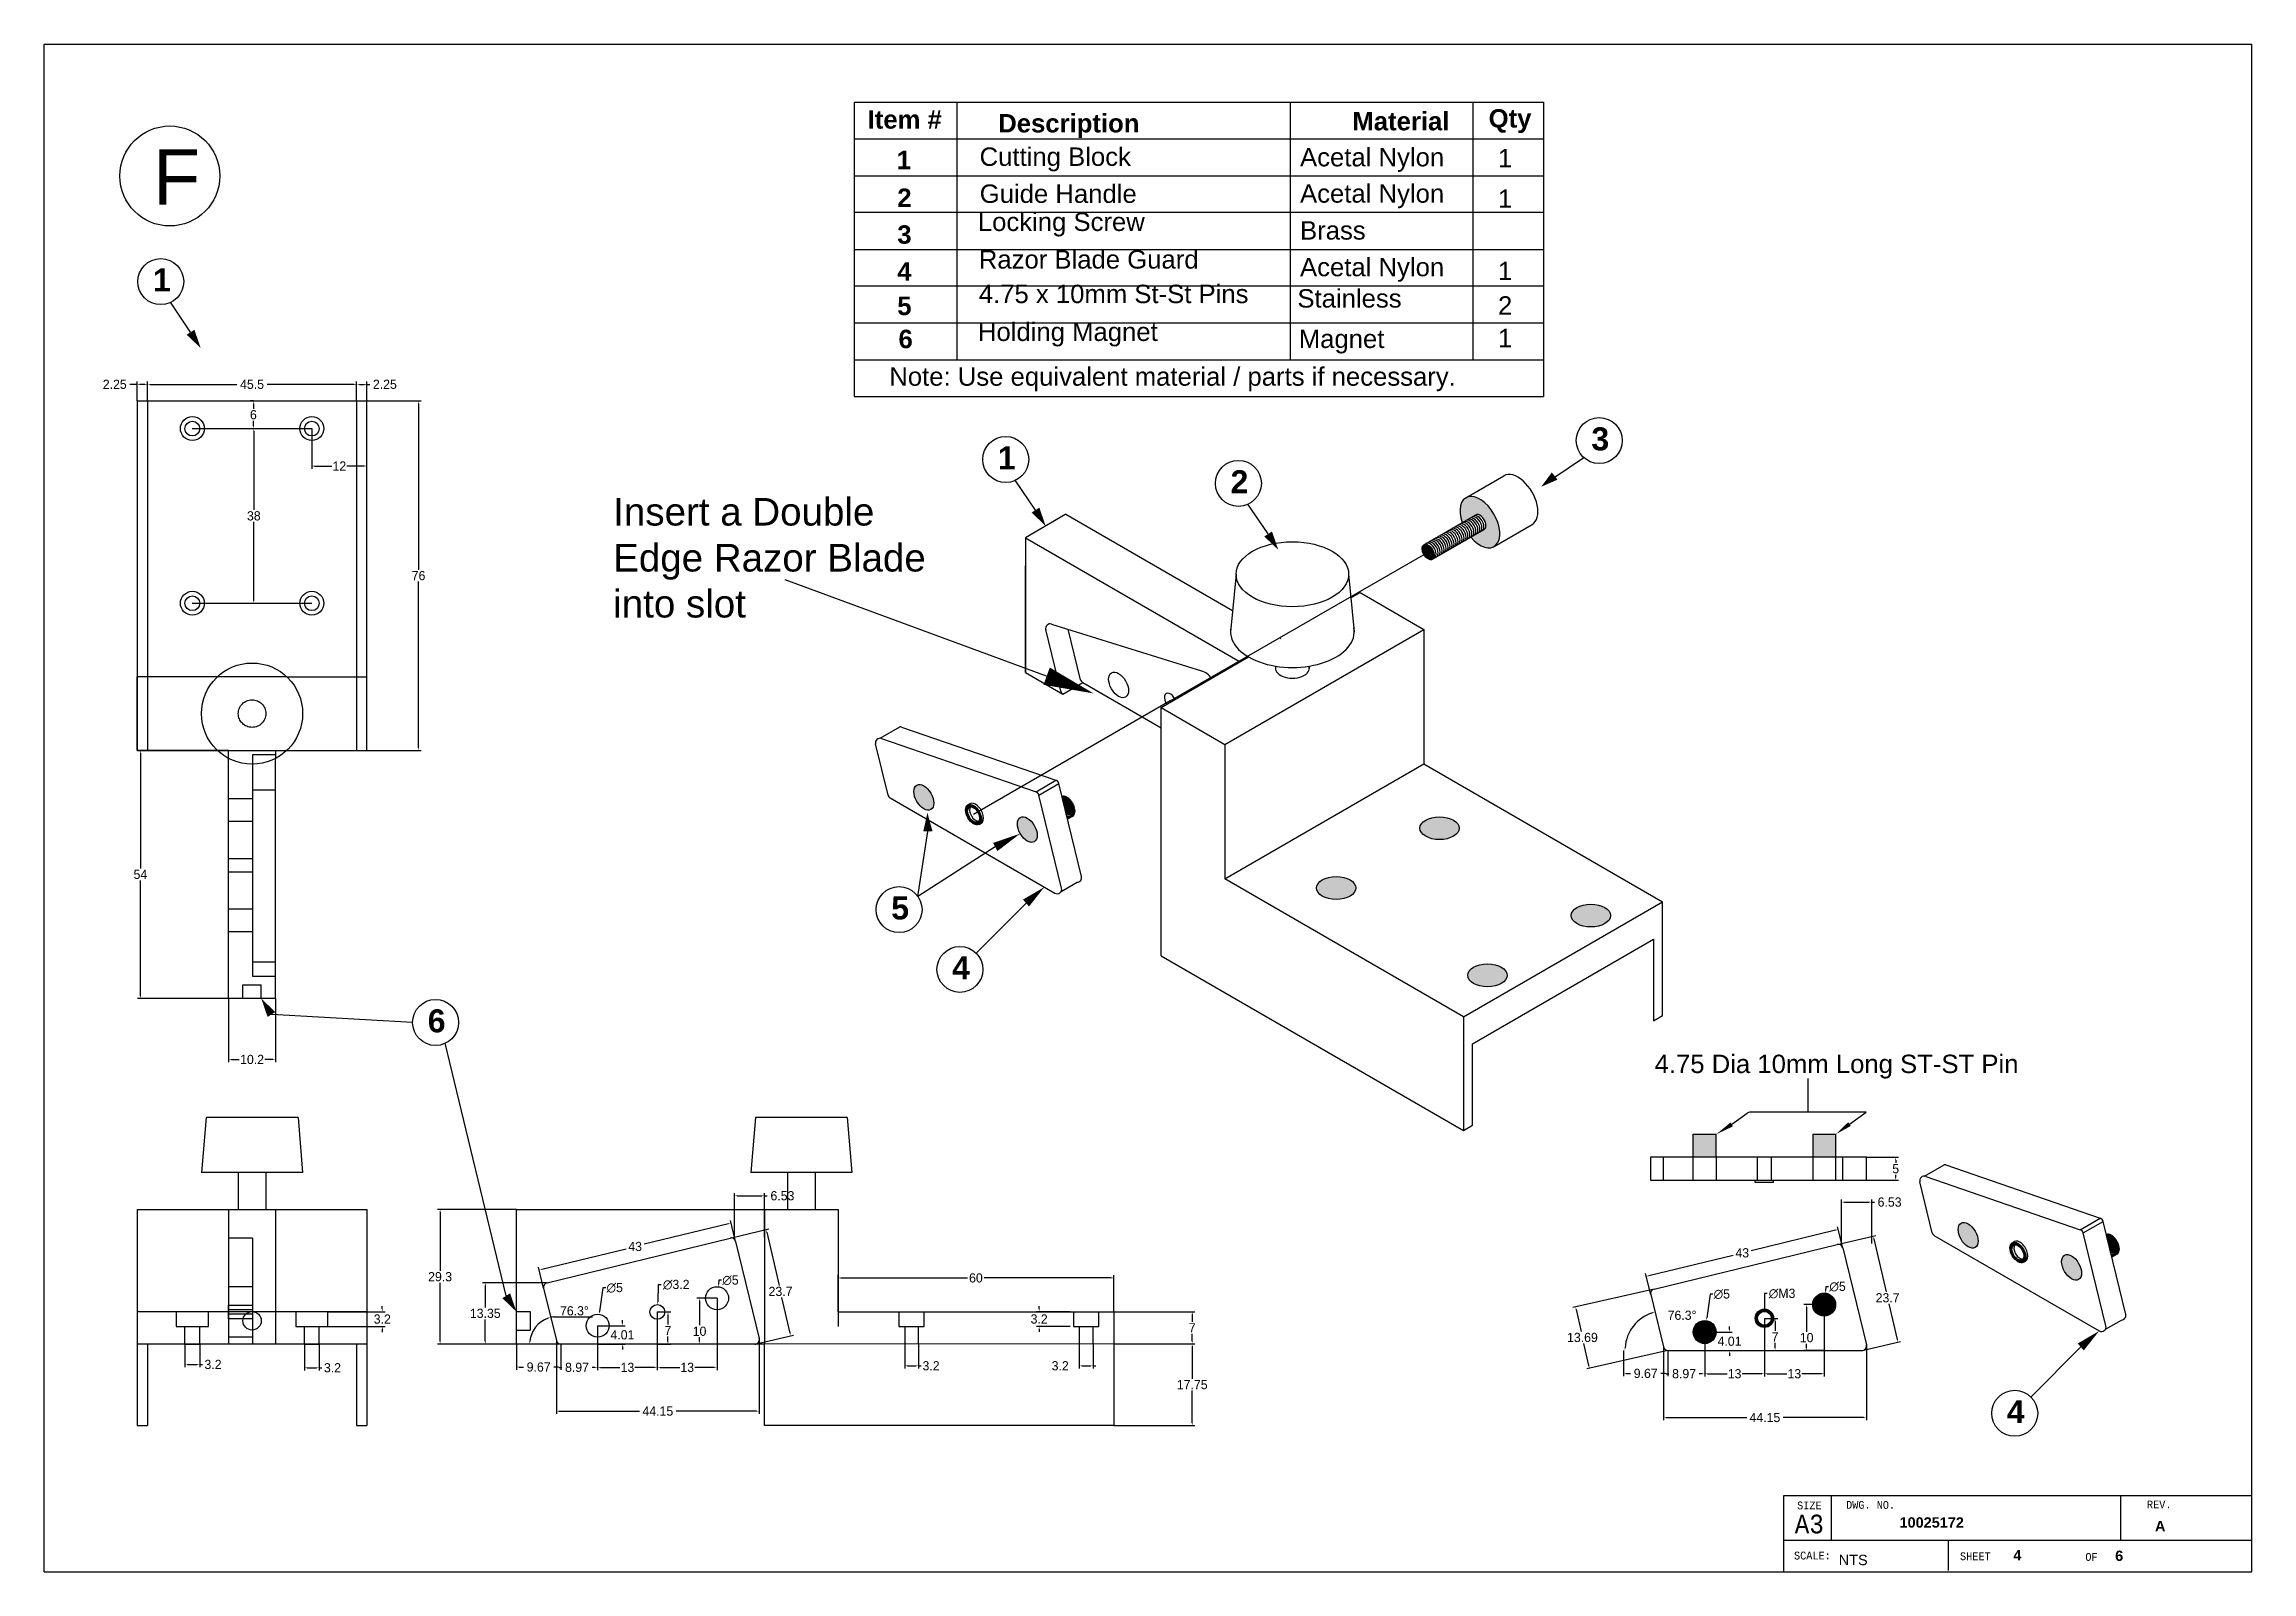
# Paper-space layout 'Page 4' of a CAD drawing. Header units: millimetres, sheet in inches. Extents: x 0.1 to 16, y 0.1 to 11.1.
# The model-space entities are those that its viewports show. They can reach past a viewport. Long polylines and large blocks are cut down to what shows.
import ezdxf

# ---------------------------------------------------------------- set-up
doc = ezdxf.new("R2010")
doc.units = ezdxf.units.MM
doc.header["$LTSCALE"] = 0.5
doc.header["$MEASUREMENT"] = 0
doc.linetypes.add('DASHDOT', pattern=[1, 0.5, -0.25, 0, -0.25])
doc.linetypes.add('HIDDEN', pattern=[0.375, 0.25, -0.125])
for name, color, linetype in [('DIMS', 1, 'Continuous'), ('HIDDEN', 7, 'HIDDEN'), ('MODEL', 7, 'Continuous')]:
    doc.layers.add(name, color=color, linetype=linetype)
doc.styles.add('MONOTXT', font='MONOTXT', dxfattribs={"height": 0.2})
doc.styles.add('style1', font='ARIAL.TTF')
doc.dimstyles.get("Standard").update_dxf_attribs({"dimtxt": 0.18, "dimasz": 0.18, "dimexe": 0.18, "dimexo": 0.0625, "dimgap": 0.09, "dimtad": 0, "dimtih": 1, "dimtoh": 1, "dimdec": 4, "dimzin": 0, "dimdsep": 46, "dimtxsty": 'Standard', "dimcen": 0.09, "dimadec": 3, "dimazin": 0, "dimtfac": 1, "dimtdec": 4, "dimtofl": 0, "dimtmove": 0, "dimatfit": 3, "dimfxl": 1, "dimtolj": 1, "dimtzin": 0, "dimarcsym": 0})

psp = doc.layouts.new('Page 4')

# ---------------------------------------------------------------- texts
at = {"linetype": 'Continuous', "style": 'MONOTXT'}
for s, height, width, p in [('SIZE', 0.0567, 0.899997, (12.714, 0.507)), ('DWG. NO.', 0.0567, 0.899997, (13.067, 0.511)), ('REV.', 0.0567, 0.899997, (15.235, 0.514)), ('A3', 0.1348, 0.9, (12.697, 0.334)), ('SCALE:', 0.0567, 0.899997, (12.692, 0.146)), ('SHEET', 0.0567, 0.899997, (13.888, 0.141)), ('OF', 0.0567, 0.899997, (14.791, 0.136))]:
    psp.add_text(s, height=height, dxfattribs=dict(at, width=width)).set_placement(p)
at = {"char_height": 0.07464, "attachment_point": 1}
for s, insert, width in [('\\pt0.82101;{\\fArial|b1|i0|c0|p34;10025172}', (13.452, 0.45, 0), 2), ('{\\fArial|b1|i0|c0|p34;A}', (15.293, 0.424, 0), 0.75332), ('{\\fArial|b0|i0|c0|p34;NTS}', (13.014, 0.18, 0), 0.6639), ('{\\fArial|b0|i0|c0|p34;   \\fArial|b1|i0|c0|p34; 4}', (14.156, 0.214, 0), 0.57734), ('{\\fArial|b0|i0|c0|p34; \\fArial|b1|i0|c0|p34;  6}', (14.919, 0.21, 0), 1.06613)]:
    psp.add_mtext(s, dxfattribs=dict(at, insert=insert, width=width))
at = {"layer": 'MODEL', "insert": (0.867, 10.304), "char_height": 0.4, "width": 0.25424, "attachment_point": 1}
psp.add_mtext('{\\fArial|b0|i0|c0|p34;F}', dxfattribs=at)

msp = doc.modelspace()

# ---------------------------------------------------------------- texts
at = {"layer": 'DIMS', "char_height": 2, "attachment_point": 5}
for s, insert in [('\\A1;∅M3', (-16253.348, 7763.923)), ('\\A1;3.2', (-16438.542, 7748.208)), ('\\A1;3.2', (-16410.438, 7748.208))]:
    msp.add_mtext(s, dxfattribs=dict(at, insert=insert))
at = {"layer": 'MODEL', "char_height": 4, "attachment_point": 1, "style": 'style1'}
for s, insert, width in [('{\\fArial|b1|i0|c0|p34;Item #}', (-16452.337, 8021.341), 19.78647), ('{\\fArial|b1|i0|c0|p34;Description}', (-16423.927, 8020.519), 19.78647), ('{\\fArial|b1|i0|c0|p34;Material}', (-16346.85, 8020.969), 19.78647), ('{\\fArial|b1|i0|c0|p34;Qty}', (-16317.205, 8021.58), 14.71166), ('{\\fArial|b1|i0|c0|p34;1}', (-16446.011, 8012.519), 7.6733), ('Cutting Block', (-16427.975, 8013.246), 66.1092), ('Acetal Nylon', (-16358.244, 8013.138), 32.05837), ('1', (-16315.163, 8012.935), 6.88664), ('{\\fArial|b1|i0|c0|p34;2}', (-16445.891, 8004.315), 7.6733), ('Guide Handle', (-16427.95, 8005.193), 72.03686), ('Acetal Nylon', (-16358.244, 8005.238), 32.05837), ('1', (-16315.163, 8004.127), 6.88664), ('Locking Screw{\\H1.4337x; }', (-16428.361, 7999.078), 67.90742), ('{\\fArial|b1|i0|c0|p34;3}', (-16445.891, 7996.315), 7.6733), ('Brass', (-16358.244, 7997.207), 32.05837), ('Razor Blade Guard{\\H1.4337x; }', (-16428.154, 7990.899), 80.15393), ('{\\fArial|b1|i0|c0|p34;4}', (-16445.891, 7988.293), 7.6733), ('Acetal Nylon', (-16358.244, 7989.233), 32.05837), ('1', (-16315.163, 7988.397), 6.88664), ('{\\fArial|b1|i0|c0|p34;5}', (-16445.891, 7980.78), 7.6733), ('4.75 x 10mm St-St Pins{\\H1.4337x; }', (-16428.154, 7983.386), 80.15393), ('Stainless', (-16358.816, 7982.418), 32.05837), ('2', (-16315.163, 7980.884), 6.88664), ('Holding Magnet{\\H1.4167x; }', (-16428.347, 7975.153), 80.15393), ('{\\fArial|b1|i0|c0|p34;6}', (-16445.626, 7973.599), 7.6733), ('Magnet', (-16358.523, 7973.623), 32.05837), ('1', (-16315.17, 7973.798), 6.88664), ('Note: Use equivalent material / parts if necessary. ', (-16447.634, 7965.421), 135.10444)]:
    msp.add_mtext(s, dxfattribs=dict(at, insert=insert, width=width))
at = {"layer": 'MODEL', "attachment_point": 1}
for s, insert, char_height, width in [('{\\fArial|b1|i0|c0|p34;1}', (-16607.878, 7986.92), 5, 6.22228), ('{\\fArial|b1|i0|c0|p34;3}', (-16294.851, 7952.356), 5, 6.22228), ('{\\fArial|b1|i0|c0|p34;1}', (-16424.008, 7948.231), 5, 6.22228), ('{\\fArial|b1|i0|c0|p34;2}', (-16373.376, 7943.034), 5, 6.22228), ('{\\fArial|b0|i0|c0|p34;\\H105.75x;Insert a Double Edge Razor Blade into slot}', (-16507.713, 7937.004), 0.05674, 75.86621), ('{\\fArial|b1|i0|c0|p34;5}', (-16447.22, 7850.308), 5, 6.22228), ('{\\fArial|b1|i0|c0|p34;4}', (-16433.97, 7837.308), 5, 6.22228), ('{\\fArial|b1|i0|c0|p34;6}', (-16548.076, 7825.76), 5, 6.22228), ('{\\fArial|b0|i0|c0|p34;\\C1;4.75 Dia 10mm Long ST-ST Pin}', (-16281.09, 7815.895), 4, 85.4888), ('{\\fArial|b1|i0|c0|p34;4}', (-16204.439, 7740.739), 5, 6.22228)]:
    msp.add_mtext(s, dxfattribs=dict(at, insert=insert, char_height=char_height, width=width))

# ---------------------------------------------------------------- blocks, each defined once
blk = doc.blocks.new('*D118')
at = {"layer": 'Defpoints', "color": 0}
for p in [(-16522.85, 7765.08), (-16525.3, 7755.51), (-16528.78, 7752.94), (-16520.08, 7753.7), (-16475.78, 7752.92)]:
    blk.add_point(p, dxfattribs=at)
at = {"layer": 'DIMS', "color": 0, "lineweight": -2}
blk.add_line((-16520.72, 7758.87), (-16512.19, 7758.87), dxfattribs=at)
for start, end in [(109.4409, 174.2414), (97.9591, 103.7)]:
    blk.add_arc((-16519.89, 7752.94), 5.99, start, end, dxfattribs=at)
at = {"layer": 'DIMS', "color": 0}
for points in [[(-16521.91, 7758.68), (-16521.86, 7758.49), (-16521.31, 7758.76)], [(-16525.75, 7753.53), (-16525.95, 7753.54), (-16525.88, 7752.94)]]:
    blk.add_solid(points, dxfattribs=at)
at = {"layer": 'DIMS', "color": 0, "insert": (-16516.15, 7760.17), "char_height": 2, "attachment_point": 5}
blk.add_mtext('\\A1;76.3°', dxfattribs=at)
blk = doc.blocks.new('*D119')
at = {"layer": 'Defpoints', "color": 0}
for p in [(-16522.12, 7766.29), (-16535.55, 7752.94), (-16528.78, 7752.94)]:
    blk.add_point(p, dxfattribs=at)
at = {"layer": 'DIMS', "color": 0, "lineweight": -2}
for p, q in [((-16522.12, 7766.29), (-16536.15, 7766.29)), ((-16535.55, 7765.69), (-16535.55, 7760.92)), ((-16535.55, 7753.54), (-16535.55, 7758.32)), ((-16528.78, 7752.94), (-16536.15, 7752.94))]:
    blk.add_line(p, q, dxfattribs=at)
at = {"layer": 'DIMS', "color": 0}
for points in [[(-16535.65, 7765.69), (-16535.45, 7765.69), (-16535.55, 7766.29)], [(-16535.65, 7753.54), (-16535.45, 7753.54), (-16535.55, 7752.94)]]:
    blk.add_solid(points, dxfattribs=at)
at = {"layer": 'DIMS', "color": 0, "insert": (-16535.55, 7759.62), "char_height": 2, "attachment_point": 5}
blk.add_mtext('\\A1;13.35', dxfattribs=at)
blk = doc.blocks.new('*D120')
at = {"layer": 'Defpoints', "color": 0}
for p in [(-16482.05, 7779.25), (-16481.08, 7775.27), (-16522.85, 7765.08)]:
    blk.add_point(p, dxfattribs=at)
at = {"layer": 'DIMS', "color": 0, "lineweight": -2}
for p, q in [((-16482.63, 7779.11), (-16500.97, 7774.64)), ((-16481.08, 7775.27), (-16482.19, 7779.84)), ((-16523.24, 7769.21), (-16504.9, 7773.68)), ((-16522.85, 7765.08), (-16523.97, 7769.65))]:
    blk.add_line(p, q, dxfattribs=at)
at = {"layer": 'DIMS', "color": 0}
for points in [[(-16482.65, 7779.21), (-16482.61, 7779.02), (-16482.05, 7779.25)], [(-16523.26, 7769.31), (-16523.22, 7769.12), (-16523.82, 7769.07)]]:
    blk.add_solid(points, dxfattribs=at)
at = {"layer": 'DIMS', "color": 0, "insert": (-16502.94, 7774.16), "char_height": 2, "attachment_point": 5}
blk.add_mtext('\\A1;43', dxfattribs=at)
blk = doc.blocks.new('*D121')
at = {"layer": 'Defpoints', "color": 0}
for p in [(-16482.28, 7776), (-16469.04, 7754.76), (-16476.88, 7752.92)]:
    blk.add_point(p, dxfattribs=at)
at = {"layer": 'DIMS', "color": 0, "lineweight": -2}
for p, q in [((-16482.28, 7776), (-16473.87, 7777.98)), ((-16474.31, 7777.25), (-16471.6, 7765.69)), ((-16469.18, 7755.34), (-16470.99, 7763.09)), ((-16476.88, 7752.92), (-16468.46, 7754.9))]:
    blk.add_line(p, q, dxfattribs=at)
at = {"layer": 'DIMS', "color": 0}
for points in [[(-16474.22, 7777.28), (-16474.41, 7777.23), (-16474.45, 7777.84)], [(-16469.08, 7755.37), (-16469.28, 7755.32), (-16469.04, 7754.76)]]:
    blk.add_solid(points, dxfattribs=at)
at = {"layer": 'DIMS', "color": 0, "insert": (-16471.3, 7764.39), "char_height": 2, "attachment_point": 5}
blk.add_mtext('\\A1;23.7', dxfattribs=at)
blk = doc.blocks.new('*D122')
at = {"layer": 'Defpoints', "color": 0}
for p in [(-16545.38, 7782.24), (-16528.78, 7782.24), (-16528.78, 7752.94)]:
    blk.add_point(p, dxfattribs=at)
at = {"layer": 'DIMS', "color": 0, "lineweight": -2}
for p, q in [((-16528.78, 7782.24), (-16545.98, 7782.24)), ((-16545.38, 7781.64), (-16545.38, 7768.89)), ((-16545.38, 7753.54), (-16545.38, 7766.29)), ((-16528.78, 7752.94), (-16545.98, 7752.94))]:
    blk.add_line(p, q, dxfattribs=at)
at = {"layer": 'DIMS', "color": 0}
for points in [[(-16545.48, 7781.64), (-16545.28, 7781.64), (-16545.38, 7782.24)], [(-16545.48, 7753.54), (-16545.28, 7753.54), (-16545.38, 7752.94)]]:
    blk.add_solid(points, dxfattribs=at)
at = {"layer": 'DIMS', "color": 0, "insert": (-16545.38, 7767.59), "char_height": 2, "attachment_point": 5}
blk.add_mtext('\\A1;29.3', dxfattribs=at)
blk = doc.blocks.new('*D123')
at = {"layer": 'Defpoints', "color": 0}
for p in [(-16609.05, 7961.72), (-16611.3, 7958.1), (-16609.05, 7958.1)]:
    blk.add_point(p, dxfattribs=at)
at = {"layer": 'DIMS', "color": 0, "lineweight": -2}
for p, q in [((-16611.3, 7961.72), (-16612.88, 7961.72)), ((-16611.3, 7958.1), (-16611.3, 7962.32)), ((-16609.65, 7961.72), (-16610.7, 7961.72)), ((-16609.05, 7958.1), (-16609.05, 7962.32))]:
    blk.add_line(p, q, dxfattribs=at)
at = {"layer": 'DIMS', "color": 0}
for points in [[(-16610.7, 7961.82), (-16610.7, 7961.62), (-16611.3, 7961.72)], [(-16609.65, 7961.82), (-16609.65, 7961.62), (-16609.05, 7961.72)]]:
    blk.add_solid(points, dxfattribs=at)
at = {"layer": 'DIMS', "color": 0, "insert": (-16616.18, 7961.72), "char_height": 2, "attachment_point": 5}
blk.add_mtext('\\A1;2.25', dxfattribs=at)
blk = doc.blocks.new('*D124')
at = {"layer": 'Defpoints', "color": 0}
for p in [(-16563.55, 7961.72), (-16609.05, 7958.1), (-16563.55, 7958.1)]:
    blk.add_point(p, dxfattribs=at)
at = {"layer": 'DIMS', "color": 0, "lineweight": -2}
for p, q in [((-16609.05, 7958.1), (-16609.05, 7962.32)), ((-16608.45, 7961.72), (-16589.6, 7961.72)), ((-16564.15, 7961.72), (-16583, 7961.72)), ((-16563.55, 7958.1), (-16563.55, 7962.32))]:
    blk.add_line(p, q, dxfattribs=at)
at = {"layer": 'DIMS', "color": 0}
for points in [[(-16608.45, 7961.82), (-16608.45, 7961.62), (-16609.05, 7961.72)], [(-16564.15, 7961.82), (-16564.15, 7961.62), (-16563.55, 7961.72)]]:
    blk.add_solid(points, dxfattribs=at)
at = {"layer": 'DIMS', "color": 0, "insert": (-16586.3, 7961.72), "char_height": 2, "attachment_point": 5}
blk.add_mtext('\\A1;45.5', dxfattribs=at)
blk = doc.blocks.new('*D125')
at = {"layer": 'Defpoints', "color": 0}
for p in [(-16561.3, 7961.72), (-16563.55, 7958.1), (-16561.3, 7958.1)]:
    blk.add_point(p, dxfattribs=at)
at = {"layer": 'DIMS', "color": 0, "lineweight": -2}
for p, q in [((-16563.55, 7958.1), (-16563.55, 7962.32)), ((-16562.95, 7961.72), (-16561.9, 7961.72)), ((-16561.3, 7958.1), (-16561.3, 7962.32)), ((-16561.3, 7961.72), (-16560.7, 7961.72))]:
    blk.add_line(p, q, dxfattribs=at)
at = {"layer": 'DIMS', "color": 0}
for points in [[(-16562.95, 7961.82), (-16562.95, 7961.62), (-16563.55, 7961.72)], [(-16561.9, 7961.82), (-16561.9, 7961.62), (-16561.3, 7961.72)]]:
    blk.add_solid(points, dxfattribs=at)
at = {"layer": 'DIMS', "color": 0, "insert": (-16557.4, 7961.72), "char_height": 2, "attachment_point": 5}
blk.add_mtext('\\A1;2.25', dxfattribs=at)
blk = doc.blocks.new('*D126')
at = {"layer": 'Defpoints', "color": 0}
for p in [(-16561.3, 7958.1), (-16561.3, 7882.1), (-16550.07, 7882.1)]:
    blk.add_point(p, dxfattribs=at)
at = {"layer": 'DIMS', "color": 0, "lineweight": -2}
for p, q in [((-16561.3, 7958.1), (-16549.47, 7958.1)), ((-16550.07, 7957.5), (-16550.07, 7921.4)), ((-16550.07, 7882.7), (-16550.07, 7918.8)), ((-16561.3, 7882.1), (-16549.47, 7882.1))]:
    blk.add_line(p, q, dxfattribs=at)
at = {"layer": 'DIMS', "color": 0}
for points in [[(-16550.17, 7957.5), (-16549.97, 7957.5), (-16550.07, 7958.1)], [(-16550.17, 7882.7), (-16549.97, 7882.7), (-16550.07, 7882.1)]]:
    blk.add_solid(points, dxfattribs=at)
at = {"layer": 'DIMS', "color": 0, "insert": (-16550.07, 7920.1), "char_height": 2, "attachment_point": 5}
blk.add_mtext('\\A1;76', dxfattribs=at)
blk = doc.blocks.new('*D127')
at = {"layer": 'Defpoints', "color": 0}
for p in [(-16398.78, 7759.99), (-16398.78, 7752.99), (-16381.71, 7752.99)]:
    blk.add_point(p, dxfattribs=at)
at = {"layer": 'DIMS', "color": 0, "lineweight": -2}
for p, q in [((-16398.78, 7759.99), (-16381.11, 7759.99)), ((-16381.71, 7759.39), (-16381.71, 7757.79)), ((-16381.71, 7753.59), (-16381.71, 7755.19)), ((-16398.78, 7752.99), (-16381.11, 7752.99))]:
    blk.add_line(p, q, dxfattribs=at)
at = {"layer": 'DIMS', "color": 0}
for points in [[(-16381.81, 7759.39), (-16381.61, 7759.39), (-16381.71, 7759.99)], [(-16381.81, 7753.59), (-16381.61, 7753.59), (-16381.71, 7752.99)]]:
    blk.add_solid(points, dxfattribs=at)
at = {"layer": 'DIMS', "color": 0, "insert": (-16381.71, 7756.49), "char_height": 2, "attachment_point": 5}
blk.add_mtext('\\A1;7', dxfattribs=at)
blk = doc.blocks.new('*D128')
at = {"layer": 'Defpoints', "color": 0}
for p in [(-16398.78, 7752.99), (-16398.78, 7735.24), (-16381.71, 7735.24)]:
    blk.add_point(p, dxfattribs=at)
at = {"layer": 'DIMS', "color": 0, "lineweight": -2}
for p, q in [((-16398.78, 7752.99), (-16381.11, 7752.99)), ((-16381.71, 7752.39), (-16381.71, 7745.41)), ((-16381.71, 7735.84), (-16381.71, 7742.81)), ((-16398.78, 7735.24), (-16381.11, 7735.24))]:
    blk.add_line(p, q, dxfattribs=at)
at = {"layer": 'DIMS', "color": 0}
for points in [[(-16381.81, 7752.39), (-16381.61, 7752.39), (-16381.71, 7752.99)], [(-16381.81, 7735.84), (-16381.61, 7735.84), (-16381.71, 7735.24)]]:
    blk.add_solid(points, dxfattribs=at)
at = {"layer": 'DIMS', "color": 0, "insert": (-16381.71, 7744.11), "char_height": 2, "attachment_point": 5}
blk.add_mtext('\\A1;17.75', dxfattribs=at)
blk = doc.blocks.new('*D129')
at = {"layer": 'Defpoints', "color": 0}
for p in [(-16528.78, 7752.94), (-16519.11, 7752.94), (-16519.11, 7747.94)]:
    blk.add_point(p, dxfattribs=at)
at = {"layer": 'DIMS', "color": 0, "lineweight": -2}
for p, q in [((-16528.78, 7752.94), (-16528.78, 7747.34)), ((-16519.11, 7752.94), (-16519.11, 7747.34)), ((-16528.18, 7747.94), (-16527.24, 7747.94)), ((-16519.71, 7747.94), (-16520.64, 7747.94))]:
    blk.add_line(p, q, dxfattribs=at)
at = {"layer": 'DIMS', "color": 0}
for points in [[(-16528.18, 7748.04), (-16528.18, 7747.84), (-16528.78, 7747.94)], [(-16519.71, 7748.04), (-16519.71, 7747.84), (-16519.11, 7747.94)]]:
    blk.add_solid(points, dxfattribs=at)
at = {"layer": 'DIMS', "color": 0, "insert": (-16523.94, 7747.94), "char_height": 2, "attachment_point": 5}
blk.add_mtext('\\A1;9.67', dxfattribs=at)
blk = doc.blocks.new('*D130')
at = {"layer": 'Defpoints', "color": 0}
for p in [(-16398.78, 7767.32), (-16458.78, 7759.99), (-16398.78, 7759.99)]:
    blk.add_point(p, dxfattribs=at)
at = {"layer": 'DIMS', "color": 0, "lineweight": -2}
for p, q in [((-16458.78, 7759.99), (-16458.78, 7767.92)), ((-16458.18, 7767.32), (-16430.58, 7767.32)), ((-16399.38, 7767.32), (-16426.98, 7767.32)), ((-16398.78, 7759.99), (-16398.78, 7767.92))]:
    blk.add_line(p, q, dxfattribs=at)
at = {"layer": 'DIMS', "color": 0}
for points in [[(-16458.18, 7767.42), (-16458.18, 7767.22), (-16458.78, 7767.32)], [(-16399.38, 7767.42), (-16399.38, 7767.22), (-16398.78, 7767.32)]]:
    blk.add_solid(points, dxfattribs=at)
at = {"layer": 'DIMS', "color": 0, "insert": (-16428.78, 7767.32), "char_height": 2, "attachment_point": 5}
blk.add_mtext('\\A1;60', dxfattribs=at)
blk = doc.blocks.new('*D131')
at = {"layer": 'Defpoints', "color": 0}
for p in [(-16591.4, 7882.1), (-16610.6, 7828.1), (-16591.4, 7828.1)]:
    blk.add_point(p, dxfattribs=at)
at = {"layer": 'DIMS', "color": 0, "lineweight": -2}
for p, q in [((-16591.4, 7882.1), (-16611.2, 7882.1)), ((-16610.6, 7881.5), (-16610.6, 7856.4)), ((-16610.6, 7828.7), (-16610.6, 7853.8)), ((-16591.4, 7828.1), (-16611.2, 7828.1))]:
    blk.add_line(p, q, dxfattribs=at)
at = {"layer": 'DIMS', "color": 0}
for points in [[(-16610.7, 7881.5), (-16610.5, 7881.5), (-16610.6, 7882.1)], [(-16610.7, 7828.7), (-16610.5, 7828.7), (-16610.6, 7828.1)]]:
    blk.add_solid(points, dxfattribs=at)
at = {"layer": 'DIMS', "color": 0, "insert": (-16610.6, 7855.1), "char_height": 2, "attachment_point": 5}
blk.add_mtext('\\A1;54', dxfattribs=at)
blk = doc.blocks.new('*D132')
at = {"layer": 'Defpoints', "color": 0}
for p in [(-16591.4, 7828.1), (-16581.2, 7828.1), (-16581.2, 7814.85)]:
    blk.add_point(p, dxfattribs=at)
at = {"layer": 'DIMS', "color": 0, "lineweight": -2}
for p, q in [((-16591.4, 7828.1), (-16591.4, 7814.25)), ((-16581.2, 7828.1), (-16581.2, 7814.25)), ((-16590.8, 7814.85), (-16589.1, 7814.85)), ((-16581.8, 7814.85), (-16583.5, 7814.85))]:
    blk.add_line(p, q, dxfattribs=at)
at = {"layer": 'DIMS', "color": 0}
for points in [[(-16590.8, 7814.95), (-16590.8, 7814.75), (-16591.4, 7814.85)], [(-16581.8, 7814.95), (-16581.8, 7814.75), (-16581.2, 7814.85)]]:
    blk.add_solid(points, dxfattribs=at)
at = {"layer": 'DIMS', "color": 0, "insert": (-16586.3, 7814.85), "char_height": 2, "attachment_point": 5}
blk.add_mtext('\\A1;10.2', dxfattribs=at)
blk = doc.blocks.new('*D133')
at = {"layer": 'Defpoints', "color": 0}
for p in [(-16474.78, 7785.2), (-16481.31, 7776.23), (-16474.78, 7776.23)]:
    blk.add_point(p, dxfattribs=at)
at = {"layer": 'DIMS', "color": 0, "lineweight": -2}
for p, q in [((-16481.31, 7776.23), (-16481.31, 7785.8)), ((-16480.71, 7785.2), (-16475.38, 7785.2)), ((-16474.78, 7776.23), (-16474.78, 7785.8)), ((-16474.78, 7785.2), (-16474.18, 7785.2))]:
    blk.add_line(p, q, dxfattribs=at)
at = {"layer": 'DIMS', "color": 0}
for points in [[(-16480.71, 7785.3), (-16480.71, 7785.1), (-16481.31, 7785.2)], [(-16475.38, 7785.3), (-16475.38, 7785.1), (-16474.78, 7785.2)]]:
    blk.add_solid(points, dxfattribs=at)
at = {"layer": 'DIMS', "color": 0, "insert": (-16470.88, 7785.2), "char_height": 2, "attachment_point": 5}
blk.add_mtext('\\A1;6.53', dxfattribs=at)
blk = doc.blocks.new('*D134')
at = {"layer": 'Defpoints', "color": 0}
for p in [(-16475.93, 7754.16), (-16520.08, 7753.7), (-16475.93, 7738.35)]:
    blk.add_point(p, dxfattribs=at)
at = {"layer": 'DIMS', "color": 0, "lineweight": -2}
for p, q in [((-16475.93, 7754.16), (-16475.93, 7737.75)), ((-16520.08, 7753.7), (-16520.08, 7737.75)), ((-16519.48, 7738.35), (-16501.97, 7738.35)), ((-16476.53, 7738.35), (-16494.04, 7738.35))]:
    blk.add_line(p, q, dxfattribs=at)
at = {"layer": 'DIMS', "color": 0}
for points in [[(-16519.48, 7738.45), (-16519.48, 7738.25), (-16520.08, 7738.35)], [(-16476.53, 7738.45), (-16476.53, 7738.25), (-16475.93, 7738.35)]]:
    blk.add_solid(points, dxfattribs=at)
at = {"layer": 'DIMS', "color": 0, "insert": (-16498, 7738.35), "char_height": 2, "attachment_point": 5}
blk.add_mtext('\\A1;44.15', dxfattribs=at)
blk = doc.blocks.new('*D135')
at = {"layer": 'Defpoints', "color": 0}
for p in [(-16511.11, 7756.94), (-16511.11, 7752.93), (-16505.7, 7752.93)]:
    blk.add_point(p, dxfattribs=at)
at = {"layer": 'DIMS', "color": 0, "lineweight": -2}
for p, q in [((-16511.11, 7756.94), (-16505.1, 7756.94)), ((-16505.7, 7757.54), (-16505.7, 7758.14)), ((-16511.11, 7752.93), (-16505.1, 7752.93)), ((-16505.7, 7752.33), (-16505.7, 7751.73))]:
    blk.add_line(p, q, dxfattribs=at)
at = {"layer": 'DIMS', "color": 0}
for points in [[(-16505.8, 7757.54), (-16505.6, 7757.54), (-16505.7, 7756.94)], [(-16505.8, 7752.33), (-16505.6, 7752.33), (-16505.7, 7752.93)]]:
    blk.add_solid(points, dxfattribs=at)
at = {"layer": 'DIMS', "color": 0, "insert": (-16505.7, 7754.94), "char_height": 2, "attachment_point": 5}
blk.add_mtext('\\A1;4.01', dxfattribs=at)
blk = doc.blocks.new('*D136')
at = {"layer": 'Defpoints', "color": 0}
for p in [(-16498.11, 7759.93), (-16498.11, 7752.93), (-16495.79, 7752.93)]:
    blk.add_point(p, dxfattribs=at)
at = {"layer": 'DIMS', "color": 0, "lineweight": -2}
for p, q in [((-16498.11, 7759.93), (-16495.19, 7759.93)), ((-16495.79, 7759.33), (-16495.79, 7757.19)), ((-16495.79, 7753.53), (-16495.79, 7754.59)), ((-16498.11, 7752.93), (-16495.19, 7752.93))]:
    blk.add_line(p, q, dxfattribs=at)
at = {"layer": 'DIMS', "color": 0}
for points in [[(-16495.89, 7759.33), (-16495.69, 7759.33), (-16495.79, 7759.93)], [(-16495.89, 7753.53), (-16495.69, 7753.53), (-16495.79, 7752.93)]]:
    blk.add_solid(points, dxfattribs=at)
at = {"layer": 'DIMS', "color": 0, "insert": (-16495.79, 7755.89), "char_height": 2, "attachment_point": 5}
blk.add_mtext('\\A1;7', dxfattribs=at)
blk = doc.blocks.new('*D137')
at = {"layer": 'Defpoints', "color": 0}
for p in [(-16485.11, 7762.93), (-16488.92, 7752.93), (-16485.11, 7752.93)]:
    blk.add_point(p, dxfattribs=at)
at = {"layer": 'DIMS', "color": 0, "lineweight": -2}
for p, q in [((-16485.11, 7762.93), (-16489.52, 7762.93)), ((-16488.92, 7762.33), (-16488.92, 7757.02)), ((-16488.92, 7753.53), (-16488.92, 7754.42)), ((-16485.11, 7752.93), (-16489.52, 7752.93))]:
    blk.add_line(p, q, dxfattribs=at)
at = {"layer": 'DIMS', "color": 0}
for points in [[(-16489.02, 7762.33), (-16488.82, 7762.33), (-16488.92, 7762.93)], [(-16489.02, 7753.53), (-16488.82, 7753.53), (-16488.92, 7752.93)]]:
    blk.add_solid(points, dxfattribs=at)
at = {"layer": 'DIMS', "color": 0, "insert": (-16488.92, 7755.72), "char_height": 2, "attachment_point": 5}
blk.add_mtext('\\A1;10', dxfattribs=at)
blk = doc.blocks.new('*D138')
at = {"layer": 'Defpoints', "color": 0}
for p in [(-16511.11, 7756.94), (-16520.08, 7752.94), (-16511.11, 7747.87)]:
    blk.add_point(p, dxfattribs=at)
at = {"layer": 'DIMS', "color": 0, "lineweight": -2}
for p, q in [((-16511.11, 7756.94), (-16511.11, 7747.27)), ((-16520.08, 7752.94), (-16520.08, 7747.27)), ((-16519.48, 7747.87), (-16518.89, 7747.87)), ((-16511.71, 7747.87), (-16512.29, 7747.87))]:
    blk.add_line(p, q, dxfattribs=at)
at = {"layer": 'DIMS', "color": 0}
for points in [[(-16519.48, 7747.97), (-16519.48, 7747.77), (-16520.08, 7747.87)], [(-16511.71, 7747.97), (-16511.71, 7747.77), (-16511.11, 7747.87)]]:
    blk.add_solid(points, dxfattribs=at)
at = {"layer": 'DIMS', "color": 0, "insert": (-16515.59, 7747.87), "char_height": 2, "attachment_point": 5}
blk.add_mtext('\\A1;8.97', dxfattribs=at)
blk = doc.blocks.new('*D139')
at = {"layer": 'Defpoints', "color": 0}
for p in [(-16498.11, 7759.93), (-16511.11, 7756.94), (-16498.11, 7747.87)]:
    blk.add_point(p, dxfattribs=at)
at = {"layer": 'DIMS', "color": 0, "lineweight": -2}
for p, q in [((-16498.11, 7759.93), (-16498.11, 7747.27)), ((-16511.11, 7756.94), (-16511.11, 7747.27)), ((-16510.51, 7747.87), (-16506.24, 7747.87)), ((-16498.71, 7747.87), (-16502.97, 7747.87))]:
    blk.add_line(p, q, dxfattribs=at)
at = {"layer": 'DIMS', "color": 0}
for points in [[(-16510.51, 7747.97), (-16510.51, 7747.77), (-16511.11, 7747.87)], [(-16498.71, 7747.97), (-16498.71, 7747.77), (-16498.11, 7747.87)]]:
    blk.add_solid(points, dxfattribs=at)
at = {"layer": 'DIMS', "color": 0, "insert": (-16504.61, 7747.87), "char_height": 2, "attachment_point": 5}
blk.add_mtext('\\A1;13', dxfattribs=at)
blk = doc.blocks.new('*D140')
at = {"layer": 'Defpoints', "color": 0}
for p in [(-16498.11, 7759.93), (-16485.11, 7762.93), (-16485.11, 7747.87)]:
    blk.add_point(p, dxfattribs=at)
at = {"layer": 'DIMS', "color": 0, "lineweight": -2}
for p, q in [((-16498.11, 7759.93), (-16498.11, 7747.27)), ((-16485.11, 7762.93), (-16485.11, 7747.27)), ((-16497.51, 7747.87), (-16493.24, 7747.87)), ((-16485.71, 7747.87), (-16489.97, 7747.87))]:
    blk.add_line(p, q, dxfattribs=at)
at = {"layer": 'DIMS', "color": 0}
for points in [[(-16497.51, 7747.97), (-16497.51, 7747.77), (-16498.11, 7747.87)], [(-16485.71, 7747.97), (-16485.71, 7747.77), (-16485.11, 7747.87)]]:
    blk.add_solid(points, dxfattribs=at)
at = {"layer": 'DIMS', "color": 0, "insert": (-16491.61, 7747.87), "char_height": 2, "attachment_point": 5}
blk.add_mtext('\\A1;13', dxfattribs=at)
blk = doc.blocks.new('*D141')
at = {"layer": 'Defpoints', "color": 0}
for p in [(-16510.76, 7759.42), (-16511.45, 7754.46)]:
    blk.add_point(p, dxfattribs=at)
at = {"layer": 'DIMS', "color": 0, "lineweight": -2}
for p, q in [((-16509.95, 7765.18), (-16510.68, 7760.01)), ((-16509.35, 7765.18), (-16509.95, 7765.18))]:
    blk.add_line(p, q, dxfattribs=at)
at = {"layer": 'DIMS', "color": 0}
blk.add_solid([(-16510.77, 7760.02), (-16510.58, 7760), (-16510.76, 7759.42)], dxfattribs=at)
at = {"layer": 'DIMS', "color": 0, "insert": (-16507.38, 7765.18), "char_height": 2, "attachment_point": 5}
blk.add_mtext('\\A1;∅5', dxfattribs=at)
blk = doc.blocks.new('*D142')
at = {"layer": 'Defpoints', "color": 0}
for p in [(-16484.88, 7765.42), (-16485.33, 7760.44)]:
    blk.add_point(p, dxfattribs=at)
at = {"layer": 'DIMS', "color": 0, "lineweight": -2}
for p, q in [((-16484.76, 7766.82), (-16484.83, 7766.01)), ((-16484.16, 7766.82), (-16484.76, 7766.82))]:
    blk.add_line(p, q, dxfattribs=at)
at = {"layer": 'DIMS', "color": 0}
blk.add_solid([(-16484.93, 7766.02), (-16484.73, 7766), (-16484.88, 7765.42)], dxfattribs=at)
at = {"layer": 'DIMS', "color": 0, "insert": (-16482.19, 7766.82), "char_height": 2, "attachment_point": 5}
blk.add_mtext('\\A1;∅5', dxfattribs=at)
blk = doc.blocks.new('*D143')
at = {"layer": 'Defpoints', "color": 0}
for p in [(-16281.93, 7763.7), (-16286.71, 7755.23), (-16287.85, 7751.55), (-16279.16, 7752.32), (-16234.85, 7751.54)]:
    blk.add_point(p, dxfattribs=at)
at = {"layer": 'DIMS', "color": 0, "lineweight": -2}
blk.add_arc((-16278.97, 7751.55), 8.57, 107.7114, 175.9708, dxfattribs=at)
at = {"layer": 'DIMS', "color": 0}
for points in [[(-16281.6, 7759.81), (-16281.55, 7759.62), (-16281, 7759.88)], [(-16287.42, 7752.15), (-16287.62, 7752.16), (-16287.54, 7751.55)]]:
    blk.add_solid(points, dxfattribs=at)
at = {"layer": 'DIMS', "color": 0, "insert": (-16275.11, 7759.2), "char_height": 2, "attachment_point": 5}
blk.add_mtext('\\A1;76.3°', dxfattribs=at)
blk = doc.blocks.new('*D144')
at = {"layer": 'Defpoints', "color": 0}
for p in [(-16241.13, 7777.87), (-16240.15, 7773.88), (-16281.93, 7763.7)]:
    blk.add_point(p, dxfattribs=at)
at = {"layer": 'DIMS', "color": 0, "lineweight": -2}
for p, q in [((-16240.15, 7773.88), (-16241.27, 7778.45)), ((-16241.71, 7777.73), (-16260.05, 7773.25)), ((-16282.32, 7767.83), (-16263.98, 7772.3)), ((-16281.93, 7763.7), (-16283.04, 7768.27))]:
    blk.add_line(p, q, dxfattribs=at)
at = {"layer": 'DIMS', "color": 0}
for points in [[(-16241.73, 7777.82), (-16241.68, 7777.63), (-16241.13, 7777.87)], [(-16282.34, 7767.92), (-16282.3, 7767.73), (-16282.9, 7767.68)]]:
    blk.add_solid(points, dxfattribs=at)
at = {"layer": 'DIMS', "color": 0, "insert": (-16262.01, 7772.78), "char_height": 2, "attachment_point": 5}
blk.add_mtext('\\A1;43', dxfattribs=at)
blk = doc.blocks.new('*D145')
at = {"layer": 'Defpoints', "color": 0}
for p in [(-16241.36, 7774.62), (-16235.95, 7751.54), (-16228.12, 7753.37)]:
    blk.add_point(p, dxfattribs=at)
at = {"layer": 'DIMS', "color": 0, "lineweight": -2}
for p, q in [((-16241.36, 7774.62), (-16232.94, 7776.59)), ((-16233.39, 7775.87), (-16230.68, 7764.3)), ((-16228.26, 7753.96), (-16230.07, 7761.7)), ((-16235.95, 7751.54), (-16227.54, 7753.51))]:
    blk.add_line(p, q, dxfattribs=at)
at = {"layer": 'DIMS', "color": 0}
for points in [[(-16233.29, 7775.89), (-16233.49, 7775.84), (-16233.53, 7776.45)], [(-16228.16, 7753.98), (-16228.35, 7753.93), (-16228.12, 7753.37)]]:
    blk.add_solid(points, dxfattribs=at)
at = {"layer": 'DIMS', "color": 0, "insert": (-16230.38, 7763), "char_height": 2, "attachment_point": 5}
blk.add_mtext('\\A1;23.7', dxfattribs=at)
blk = doc.blocks.new('*D146')
at = {"layer": 'Defpoints', "color": 0}
for p in [(-16287.85, 7751.55), (-16278.18, 7751.55), (-16278.18, 7746.55)]:
    blk.add_point(p, dxfattribs=at)
at = {"layer": 'DIMS', "color": 0, "lineweight": -2}
for p, q in [((-16287.85, 7751.55), (-16287.85, 7745.95)), ((-16278.18, 7751.55), (-16278.18, 7745.95)), ((-16287.25, 7746.55), (-16286.32, 7746.55)), ((-16278.78, 7746.55), (-16279.72, 7746.55))]:
    blk.add_line(p, q, dxfattribs=at)
at = {"layer": 'DIMS', "color": 0}
for points in [[(-16287.25, 7746.65), (-16287.25, 7746.45), (-16287.85, 7746.55)], [(-16278.78, 7746.65), (-16278.78, 7746.45), (-16278.18, 7746.55)]]:
    blk.add_solid(points, dxfattribs=at)
at = {"layer": 'DIMS', "color": 0, "insert": (-16283.02, 7746.55), "char_height": 2, "attachment_point": 5}
blk.add_mtext('\\A1;9.67', dxfattribs=at)
blk = doc.blocks.new('*D147')
at = {"layer": 'Defpoints', "color": 0}
for p in [(-16233.85, 7783.82), (-16240.39, 7774.84), (-16233.85, 7774.84)]:
    blk.add_point(p, dxfattribs=at)
at = {"layer": 'DIMS', "color": 0, "lineweight": -2}
for p, q in [((-16240.39, 7774.84), (-16240.39, 7784.42)), ((-16239.79, 7783.82), (-16234.45, 7783.82)), ((-16233.85, 7774.84), (-16233.85, 7784.42)), ((-16233.85, 7783.82), (-16233.25, 7783.82))]:
    blk.add_line(p, q, dxfattribs=at)
at = {"layer": 'DIMS', "color": 0}
for points in [[(-16239.79, 7783.92), (-16239.79, 7783.72), (-16240.39, 7783.82)], [(-16234.45, 7783.92), (-16234.45, 7783.72), (-16233.85, 7783.82)]]:
    blk.add_solid(points, dxfattribs=at)
at = {"layer": 'DIMS', "color": 0, "insert": (-16229.95, 7783.82), "char_height": 2, "attachment_point": 5}
blk.add_mtext('\\A1;6.53', dxfattribs=at)
blk = doc.blocks.new('*D148')
at = {"layer": 'Defpoints', "color": 0}
for p in [(-16279.16, 7752.32), (-16235.01, 7752.77), (-16235.01, 7736.96)]:
    blk.add_point(p, dxfattribs=at)
at = {"layer": 'DIMS', "color": 0, "lineweight": -2}
for p, q in [((-16279.16, 7752.32), (-16279.16, 7736.36)), ((-16235.01, 7752.77), (-16235.01, 7736.36)), ((-16278.56, 7736.96), (-16261.05, 7736.96)), ((-16235.61, 7736.96), (-16253.12, 7736.96))]:
    blk.add_line(p, q, dxfattribs=at)
at = {"layer": 'DIMS', "color": 0}
for points in [[(-16278.56, 7737.06), (-16278.56, 7736.86), (-16279.16, 7736.96)], [(-16235.61, 7737.06), (-16235.61, 7736.86), (-16235.01, 7736.96)]]:
    blk.add_solid(points, dxfattribs=at)
at = {"layer": 'DIMS', "color": 0, "insert": (-16257.08, 7736.96), "char_height": 2, "attachment_point": 5}
blk.add_mtext('\\A1;44.15', dxfattribs=at)
blk = doc.blocks.new('*D149')
at = {"layer": 'Defpoints', "color": 0}
for p in [(-16270.18, 7755.55), (-16270.19, 7751.55), (-16264.78, 7751.55)]:
    blk.add_point(p, dxfattribs=at)
at = {"layer": 'DIMS', "color": 0, "lineweight": -2}
for p, q in [((-16270.18, 7755.55), (-16264.18, 7755.55)), ((-16264.78, 7756.15), (-16264.78, 7756.75)), ((-16270.19, 7751.55), (-16264.18, 7751.55)), ((-16264.78, 7750.95), (-16264.78, 7750.35))]:
    blk.add_line(p, q, dxfattribs=at)
at = {"layer": 'DIMS', "color": 0}
for points in [[(-16264.88, 7756.15), (-16264.68, 7756.15), (-16264.78, 7755.55)], [(-16264.88, 7750.95), (-16264.68, 7750.95), (-16264.78, 7751.55)]]:
    blk.add_solid(points, dxfattribs=at)
at = {"layer": 'DIMS', "color": 0, "insert": (-16264.78, 7753.55), "char_height": 2, "attachment_point": 5}
blk.add_mtext('\\A1;4.01', dxfattribs=at)
blk = doc.blocks.new('*D150')
at = {"layer": 'Defpoints', "color": 0}
for p in [(-16257.18, 7758.54), (-16257.19, 7751.54), (-16254.87, 7751.54)]:
    blk.add_point(p, dxfattribs=at)
at = {"layer": 'DIMS', "color": 0, "lineweight": -2}
for p, q in [((-16257.18, 7758.54), (-16254.27, 7758.54)), ((-16254.87, 7757.94), (-16254.87, 7755.8)), ((-16257.19, 7751.54), (-16254.27, 7751.54)), ((-16254.87, 7752.14), (-16254.87, 7753.2))]:
    blk.add_line(p, q, dxfattribs=at)
at = {"layer": 'DIMS', "color": 0}
for points in [[(-16254.97, 7757.94), (-16254.77, 7757.94), (-16254.87, 7758.54)], [(-16254.97, 7752.14), (-16254.77, 7752.14), (-16254.87, 7751.54)]]:
    blk.add_solid(points, dxfattribs=at)
at = {"layer": 'DIMS', "color": 0, "insert": (-16254.87, 7754.5), "char_height": 2, "attachment_point": 5}
blk.add_mtext('\\A1;7', dxfattribs=at)
blk = doc.blocks.new('*D151')
at = {"layer": 'Defpoints', "color": 0}
for p in [(-16244.18, 7761.54), (-16248, 7751.54), (-16244.19, 7751.54)]:
    blk.add_point(p, dxfattribs=at)
at = {"layer": 'DIMS', "color": 0, "lineweight": -2}
for p, q in [((-16244.18, 7761.54), (-16248.6, 7761.54)), ((-16248, 7760.94), (-16248, 7755.63)), ((-16244.19, 7751.54), (-16248.6, 7751.54)), ((-16248, 7752.14), (-16248, 7753.03))]:
    blk.add_line(p, q, dxfattribs=at)
at = {"layer": 'DIMS', "color": 0}
for points in [[(-16248.1, 7760.94), (-16247.9, 7760.94), (-16248, 7761.54)], [(-16248.1, 7752.14), (-16247.9, 7752.14), (-16248, 7751.54)]]:
    blk.add_solid(points, dxfattribs=at)
at = {"layer": 'DIMS', "color": 0, "insert": (-16248, 7754.33), "char_height": 2, "attachment_point": 5}
blk.add_mtext('\\A1;10', dxfattribs=at)
blk = doc.blocks.new('*D152')
at = {"layer": 'Defpoints', "color": 0}
for p in [(-16270.18, 7755.55), (-16279.16, 7751.55), (-16270.18, 7746.48)]:
    blk.add_point(p, dxfattribs=at)
at = {"layer": 'DIMS', "color": 0, "lineweight": -2}
for p, q in [((-16270.18, 7755.55), (-16270.18, 7745.88)), ((-16279.16, 7751.55), (-16279.16, 7745.88)), ((-16278.56, 7746.48), (-16277.97, 7746.48)), ((-16270.78, 7746.48), (-16271.37, 7746.48))]:
    blk.add_line(p, q, dxfattribs=at)
at = {"layer": 'DIMS', "color": 0}
for points in [[(-16278.56, 7746.58), (-16278.56, 7746.38), (-16279.16, 7746.48)], [(-16270.78, 7746.58), (-16270.78, 7746.38), (-16270.18, 7746.48)]]:
    blk.add_solid(points, dxfattribs=at)
at = {"layer": 'DIMS', "color": 0, "insert": (-16274.67, 7746.48), "char_height": 2, "attachment_point": 5}
blk.add_mtext('\\A1;8.97', dxfattribs=at)
blk = doc.blocks.new('*D153')
at = {"layer": 'Defpoints', "color": 0}
for p in [(-16270.18, 7755.55), (-16257.18, 7758.54), (-16257.18, 7746.48)]:
    blk.add_point(p, dxfattribs=at)
at = {"layer": 'DIMS', "color": 0, "lineweight": -2}
for p, q in [((-16270.18, 7755.55), (-16270.18, 7745.88)), ((-16257.18, 7758.54), (-16257.18, 7745.88)), ((-16269.58, 7746.48), (-16265.32, 7746.48)), ((-16257.78, 7746.48), (-16262.05, 7746.48))]:
    blk.add_line(p, q, dxfattribs=at)
at = {"layer": 'DIMS', "color": 0}
for points in [[(-16269.58, 7746.58), (-16269.58, 7746.38), (-16270.18, 7746.48)], [(-16257.78, 7746.58), (-16257.78, 7746.38), (-16257.18, 7746.48)]]:
    blk.add_solid(points, dxfattribs=at)
at = {"layer": 'DIMS', "color": 0, "insert": (-16263.68, 7746.48), "char_height": 2, "attachment_point": 5}
blk.add_mtext('\\A1;13', dxfattribs=at)
blk = doc.blocks.new('*D154')
at = {"layer": 'Defpoints', "color": 0}
for p in [(-16244.18, 7761.54), (-16257.18, 7758.54), (-16244.18, 7746.48)]:
    blk.add_point(p, dxfattribs=at)
at = {"layer": 'DIMS', "color": 0, "lineweight": -2}
for p, q in [((-16244.18, 7761.54), (-16244.18, 7745.88)), ((-16257.18, 7758.54), (-16257.18, 7745.88)), ((-16256.58, 7746.48), (-16252.32, 7746.48)), ((-16244.78, 7746.48), (-16249.05, 7746.48))]:
    blk.add_line(p, q, dxfattribs=at)
at = {"layer": 'DIMS', "color": 0}
for points in [[(-16256.58, 7746.58), (-16256.58, 7746.38), (-16257.18, 7746.48)], [(-16244.78, 7746.58), (-16244.78, 7746.38), (-16244.18, 7746.48)]]:
    blk.add_solid(points, dxfattribs=at)
at = {"layer": 'DIMS', "color": 0, "insert": (-16250.68, 7746.48), "char_height": 2, "attachment_point": 5}
blk.add_mtext('\\A1;13', dxfattribs=at)
blk = doc.blocks.new('*D155')
at = {"layer": 'Defpoints', "color": 0}
for p in [(-16269.84, 7758.03), (-16270.53, 7753.08)]:
    blk.add_point(p, dxfattribs=at)
at = {"layer": 'DIMS', "color": 0, "lineweight": -2}
for p, q in [((-16269.03, 7763.79), (-16269.75, 7758.62)), ((-16268.43, 7763.79), (-16269.03, 7763.79))]:
    blk.add_line(p, q, dxfattribs=at)
at = {"layer": 'DIMS', "color": 0}
blk.add_solid([(-16269.85, 7758.64), (-16269.65, 7758.61), (-16269.84, 7758.03)], dxfattribs=at)
at = {"layer": 'DIMS', "color": 0, "insert": (-16266.46, 7763.79), "char_height": 2, "attachment_point": 5}
blk.add_mtext('\\A1;∅5', dxfattribs=at)
blk = doc.blocks.new('*D156')
at = {"layer": 'Defpoints', "color": 0}
for p in [(-16243.96, 7764.03), (-16244.41, 7759.05)]:
    blk.add_point(p, dxfattribs=at)
at = {"layer": 'DIMS', "color": 0, "lineweight": -2}
for p, q in [((-16243.83, 7765.43), (-16243.91, 7764.63)), ((-16243.23, 7765.43), (-16243.83, 7765.43))]:
    blk.add_line(p, q, dxfattribs=at)
at = {"layer": 'DIMS', "color": 0}
blk.add_solid([(-16244.01, 7764.64), (-16243.81, 7764.62), (-16243.96, 7764.03)], dxfattribs=at)
at = {"layer": 'DIMS', "color": 0, "insert": (-16241.27, 7765.43), "char_height": 2, "attachment_point": 5}
blk.add_mtext('\\A1;∅5', dxfattribs=at)
blk = doc.blocks.new('*D157')
at = {"layer": 'Defpoints', "color": 0}
for p in [(-16281.2, 7764.91), (-16278.18, 7751.55), (-16295.28, 7747.69)]:
    blk.add_point(p, dxfattribs=at)
at = {"layer": 'DIMS', "color": 0, "lineweight": -2}
for p, q in [((-16281.2, 7764.91), (-16298.88, 7760.92)), ((-16298.16, 7760.46), (-16297.08, 7755.67)), ((-16295.42, 7748.28), (-16296.5, 7753.07)), ((-16278.18, 7751.55), (-16295.87, 7747.56))]:
    blk.add_line(p, q, dxfattribs=at)
at = {"layer": 'DIMS', "color": 0}
for points in [[(-16298.07, 7760.49), (-16298.26, 7760.44), (-16298.3, 7761.05)], [(-16295.32, 7748.3), (-16295.51, 7748.26), (-16295.28, 7747.69)]]:
    blk.add_solid(points, dxfattribs=at)
at = {"layer": 'DIMS', "color": 0, "insert": (-16296.79, 7754.37), "char_height": 2, "attachment_point": 5}
blk.add_mtext('\\A1;13.69', dxfattribs=at)
blk = doc.blocks.new('*D158')
at = {"layer": 'Defpoints', "color": 0}
for p in [(-16235.01, 7793.57), (-16235.01, 7788.57), (-16228.62, 7788.57)]:
    blk.add_point(p, dxfattribs=at)
at = {"layer": 'DIMS', "color": 0, "lineweight": -2}
for p, q in [((-16235.01, 7793.57), (-16228.02, 7793.57)), ((-16228.62, 7792.97), (-16228.62, 7792.37)), ((-16235.01, 7788.57), (-16228.02, 7788.57)), ((-16228.62, 7789.17), (-16228.62, 7789.77))]:
    blk.add_line(p, q, dxfattribs=at)
at = {"layer": 'DIMS', "color": 0}
for points in [[(-16228.72, 7792.97), (-16228.52, 7792.97), (-16228.62, 7793.57)], [(-16228.72, 7789.17), (-16228.52, 7789.17), (-16228.62, 7788.57)]]:
    blk.add_solid(points, dxfattribs=at)
at = {"layer": 'DIMS', "color": 0, "insert": (-16228.62, 7791.07), "char_height": 2, "attachment_point": 5}
blk.add_mtext('\\A1;5', dxfattribs=at)
blk = doc.blocks.new('*D235')
at = {"layer": 'Defpoints', "color": 0}
for p in [(-16498.05, 7761.53), (-16498.16, 7758.33)]:
    blk.add_point(p, dxfattribs=at)
at = {"layer": 'DIMS', "color": 0, "lineweight": -2}
for p, q in [((-16497.9, 7765.85), (-16498.03, 7762.13)), ((-16497.3, 7765.85), (-16497.9, 7765.85))]:
    blk.add_line(p, q, dxfattribs=at)
at = {"layer": 'DIMS', "color": 0}
blk.add_solid([(-16498.13, 7762.13), (-16497.93, 7762.13), (-16498.05, 7761.53)], dxfattribs=at)
at = {"layer": 'DIMS', "color": 0, "insert": (-16494, 7765.85), "char_height": 2, "attachment_point": 5}
blk.add_mtext('\\A1;∅3.2', dxfattribs=at)
blk = doc.blocks.new('*D236')
at = {"layer": 'Defpoints', "color": 0}
for p in [(-16408.28, 7759.99), (-16415.02, 7756.79), (-16408.28, 7756.79)]:
    blk.add_point(p, dxfattribs=at)
at = {"layer": 'DIMS', "color": 0, "lineweight": -2}
for p, q in [((-16408.28, 7759.99), (-16415.62, 7759.99)), ((-16415.02, 7760.59), (-16415.02, 7761.19)), ((-16408.28, 7756.79), (-16415.62, 7756.79)), ((-16415.02, 7756.19), (-16415.02, 7755.59))]:
    blk.add_line(p, q, dxfattribs=at)
at = {"layer": 'DIMS', "color": 0}
for points in [[(-16415.12, 7760.59), (-16414.92, 7760.59), (-16415.02, 7759.99)], [(-16415.12, 7756.19), (-16414.92, 7756.19), (-16415.02, 7756.79)]]:
    blk.add_solid(points, dxfattribs=at)
at = {"layer": 'DIMS', "color": 0, "insert": (-16415.02, 7758.39), "char_height": 2, "attachment_point": 5}
blk.add_mtext('\\A1;3.2', dxfattribs=at)
blk = doc.blocks.new('*D237')
at = {"layer": 'Defpoints', "color": 0}
for p in [(-16586.01, 7958.1), (-16586.01, 7958.1), (-16599.3, 7952.1)]:
    blk.add_point(p, dxfattribs=at)
at = {"layer": 'DIMS', "color": 0, "lineweight": -2}
for p, q in [((-16586.01, 7958.1), (-16586.61, 7958.1)), ((-16586.01, 7957.5), (-16586.01, 7956.4)), ((-16599.3, 7952.1), (-16585.41, 7952.1)), ((-16586.01, 7952.7), (-16586.01, 7953.8))]:
    blk.add_line(p, q, dxfattribs=at)
at = {"layer": 'DIMS', "color": 0}
for points in [[(-16586.11, 7957.5), (-16585.91, 7957.5), (-16586.01, 7958.1)], [(-16586.11, 7952.7), (-16585.91, 7952.7), (-16586.01, 7952.1)]]:
    blk.add_solid(points, dxfattribs=at)
at = {"layer": 'DIMS', "color": 0, "insert": (-16586.01, 7955.1), "char_height": 2, "attachment_point": 5}
blk.add_mtext('\\A1;6', dxfattribs=at)
blk = doc.blocks.new('*D238')
at = {"layer": 'Defpoints', "color": 0}
for p in [(-16599.3, 7952.1), (-16599.3, 7914.1), (-16585.92, 7914.1)]:
    blk.add_point(p, dxfattribs=at)
at = {"layer": 'DIMS', "color": 0, "lineweight": -2}
for p, q in [((-16599.3, 7952.1), (-16585.32, 7952.1)), ((-16585.92, 7951.5), (-16585.92, 7934.4)), ((-16585.92, 7914.7), (-16585.92, 7931.8)), ((-16599.3, 7914.1), (-16585.32, 7914.1))]:
    blk.add_line(p, q, dxfattribs=at)
at = {"layer": 'DIMS', "color": 0}
for points in [[(-16586.02, 7951.5), (-16585.82, 7951.5), (-16585.92, 7952.1)], [(-16586.02, 7914.7), (-16585.82, 7914.7), (-16585.92, 7914.1)]]:
    blk.add_solid(points, dxfattribs=at)
at = {"layer": 'DIMS', "color": 0, "insert": (-16585.92, 7933.1), "char_height": 2, "attachment_point": 5}
blk.add_mtext('\\A1;38', dxfattribs=at)
blk = doc.blocks.new('*D239')
at = {"layer": 'Defpoints', "color": 0}
for p in [(-16573.3, 7952.1), (-16561.3, 7943.95), (-16561.3, 7943.95)]:
    blk.add_point(p, dxfattribs=at)
at = {"layer": 'DIMS', "color": 0, "lineweight": -2}
for p, q in [((-16573.3, 7952.1), (-16573.3, 7943.35)), ((-16572.7, 7943.95), (-16568.93, 7943.95)), ((-16561.9, 7943.95), (-16565.66, 7943.95)), ((-16561.3, 7943.95), (-16561.3, 7944.55))]:
    blk.add_line(p, q, dxfattribs=at)
at = {"layer": 'DIMS', "color": 0}
for points in [[(-16572.7, 7944.05), (-16572.7, 7943.85), (-16573.3, 7943.95)], [(-16561.9, 7944.05), (-16561.9, 7943.85), (-16561.3, 7943.95)]]:
    blk.add_solid(points, dxfattribs=at)
at = {"layer": 'DIMS', "color": 0, "insert": (-16567.3, 7943.95), "char_height": 2, "attachment_point": 5}
blk.add_mtext('\\A1;12', dxfattribs=at)
blk = doc.blocks.new('*D240')
at = {"layer": 'Defpoints', "color": 0}
for p in [(-16600.9, 7752.94), (-16597.7, 7752.94), (-16597.7, 7748.5)]:
    blk.add_point(p, dxfattribs=at)
at = {"layer": 'DIMS', "color": 0, "lineweight": -2}
for p, q in [((-16600.9, 7752.94), (-16600.9, 7747.9)), ((-16597.7, 7752.94), (-16597.7, 7747.9)), ((-16600.3, 7748.5), (-16598.3, 7748.5)), ((-16597.7, 7748.5), (-16597.1, 7748.5))]:
    blk.add_line(p, q, dxfattribs=at)
at = {"layer": 'DIMS', "color": 0}
for points in [[(-16600.3, 7748.6), (-16600.3, 7748.4), (-16600.9, 7748.5)], [(-16598.3, 7748.6), (-16598.3, 7748.4), (-16597.7, 7748.5)]]:
    blk.add_solid(points, dxfattribs=at)
at = {"layer": 'DIMS', "color": 0, "insert": (-16594.8, 7748.5), "char_height": 2, "attachment_point": 5}
blk.add_mtext('\\A1;3.2', dxfattribs=at)
blk = doc.blocks.new('*D241')
at = {"layer": 'Defpoints', "color": 0}
for p in [(-16574.9, 7752.94), (-16571.7, 7752.94), (-16571.7, 7747.78)]:
    blk.add_point(p, dxfattribs=at)
at = {"layer": 'DIMS', "color": 0, "lineweight": -2}
for p, q in [((-16574.9, 7752.94), (-16574.9, 7747.18)), ((-16571.7, 7752.94), (-16571.7, 7747.18)), ((-16574.3, 7747.78), (-16572.3, 7747.78)), ((-16571.7, 7747.78), (-16571.1, 7747.78))]:
    blk.add_line(p, q, dxfattribs=at)
at = {"layer": 'DIMS', "color": 0}
for points in [[(-16574.3, 7747.88), (-16574.3, 7747.68), (-16574.9, 7747.78)], [(-16572.3, 7747.88), (-16572.3, 7747.68), (-16571.7, 7747.78)]]:
    blk.add_solid(points, dxfattribs=at)
at = {"layer": 'DIMS', "color": 0, "insert": (-16568.8, 7747.78), "char_height": 2, "attachment_point": 5}
blk.add_mtext('\\A1;3.2', dxfattribs=at)
blk = doc.blocks.new('*D242')
at = {"layer": 'Defpoints', "color": 0}
for p in [(-16569.8, 7759.99), (-16569.8, 7756.76), (-16557.96, 7756.76)]:
    blk.add_point(p, dxfattribs=at)
at = {"layer": 'DIMS', "color": 0, "lineweight": -2}
for p, q in [((-16569.8, 7759.99), (-16557.36, 7759.99)), ((-16557.96, 7760.59), (-16557.96, 7761.19)), ((-16569.8, 7756.76), (-16557.36, 7756.76)), ((-16557.96, 7756.16), (-16557.96, 7755.56))]:
    blk.add_line(p, q, dxfattribs=at)
at = {"layer": 'DIMS', "color": 0}
for points in [[(-16558.06, 7760.59), (-16557.86, 7760.59), (-16557.96, 7759.99)], [(-16558.06, 7756.16), (-16557.86, 7756.16), (-16557.96, 7756.76)]]:
    blk.add_solid(points, dxfattribs=at)
at = {"layer": 'DIMS', "color": 0, "insert": (-16557.96, 7758.37), "char_height": 2, "attachment_point": 5}
blk.add_mtext('\\A1;3.2', dxfattribs=at)

# ---------------------------------------------------------------- dimensions: what is measured, and where the dimension line sits
at = {"layer": 'DIMS'}
for base, p1, p2, override, picture, middle in [((-16609.045, 7961.717), (-16611.295, 7958.098), (-16609.045, 7958.098), {"dimtxt": 2, "dimasz": 0.6, "dimexe": 0.6, "dimexo": 0, "dimgap": 0.3, "dimdec": 2, "dimcen": 5.3, "dimadec": 1, "dimtdec": 2}, '*D123', (-16616.184, 7961.717)), ((-16561.295, 7943.953), (-16573.295, 7952.098), (-16561.295, 7943.953), {"dimtxt": 2, "dimasz": 0.6, "dimexe": 0.6, "dimexo": 0, "dimgap": 0.3, "dimdec": 0, "dimcen": 5.3, "dimadec": 1, "dimtdec": 2}, '*D239', (-16567.295, 7943.953))]:
    dim = msp.add_linear_dim(base=base, p1=p1, p2=p2, dimstyle='Standard', override=override, dxfattribs=at)
    dim.commit()
    dim.dimension.update_dxf_attribs({"geometry": picture, "text_midpoint": middle, "dimtype": 160})
for base, p1, p2, override, picture, middle in [((-16563.545, 7961.717), (-16609.045, 7958.098), (-16563.545, 7958.098), {"dimtxt": 2, "dimasz": 0.6, "dimexe": 0.6, "dimexo": 0, "dimgap": 0.3, "dimdec": 1, "dimcen": 5.3, "dimadec": 1, "dimtdec": 2}, '*D124', (-16586.295, 7961.717)), ((-16561.295, 7961.717), (-16563.545, 7958.098), (-16561.295, 7958.098), {"dimtxt": 2, "dimasz": 0.6, "dimexe": 0.6, "dimexo": 0, "dimgap": 0.3, "dimdec": 2, "dimcen": 5.3, "dimadec": 1, "dimtdec": 2}, '*D125', (-16557.395, 7961.717)), ((-16581.195, 7814.85), (-16591.395, 7828.098), (-16581.195, 7828.098), {"dimtxt": 2, "dimasz": 0.6, "dimexe": 0.6, "dimexo": 0, "dimgap": 0.3, "dimdec": 1, "dimcen": 5.3, "dimadec": 1, "dimtdec": 2}, '*D132', (-16586.295, 7814.85)), ((-16474.7751, 7785.2027), (-16481.31, 7776.2311), (-16474.7751, 7776.2311), {"dimtxt": 2, "dimasz": 0.6, "dimexe": 0.6, "dimexo": 0, "dimgap": 0.3, "dimdec": 2, "dimcen": 5.3, "dimadec": 1, "dimtdec": 2}, '*D133', (-16470.8751, 7785.2027)), ((-16233.854, 7783.816), (-16240.388, 7774.844), (-16233.854, 7774.844), {"dimtxt": 2, "dimasz": 0.6, "dimexe": 0.6, "dimexo": 0, "dimgap": 0.3, "dimdec": 2, "dimcen": 5.3, "dimadec": 1, "dimtdec": 2}, '*D147', (-16229.954, 7783.816)), ((-16398.775, 7767.316), (-16458.775, 7759.989), (-16398.775, 7759.989), {"dimtxt": 2, "dimasz": 0.6, "dimexe": 0.6, "dimexo": 0, "dimgap": 0.3, "dimdec": 0, "dimcen": 5.3, "dimadec": 1, "dimtdec": 2}, '*D130', (-16428.775, 7767.316)), ((-16498.106, 7747.867), (-16511.106, 7756.939), (-16498.106, 7759.931), {"dimtxt": 2, "dimasz": 0.6, "dimexe": 0.6, "dimexo": 0, "dimgap": 0.3, "dimdec": 0, "dimcen": 5.3, "dimadec": 1, "dimtdec": 2}, '*D139', (-16504.606, 7747.867)), ((-16485.106, 7747.867), (-16498.106, 7759.931), (-16485.106, 7762.926), {"dimtxt": 2, "dimasz": 0.6, "dimexe": 0.6, "dimexo": 0, "dimgap": 0.3, "dimdec": 0, "dimcen": 5.3, "dimadec": 1, "dimtdec": 2}, '*D140', (-16491.606, 7747.867)), ((-16244.185, 7746.48), (-16257.185, 7758.544), (-16244.185, 7761.539), {"dimtxt": 2, "dimasz": 0.6, "dimexe": 0.6, "dimexo": 0, "dimgap": 0.3, "dimdec": 0, "dimcen": 5.3, "dimadec": 1, "dimtdec": 2}, '*D154', (-16250.685, 7746.48)), ((-16511.106, 7747.867), (-16520.077, 7752.937), (-16511.106, 7756.939), {"dimtxt": 2, "dimasz": 0.6, "dimexe": 0.6, "dimexo": 0, "dimgap": 0.3, "dimdec": 2, "dimcen": 5.3, "dimadec": 1, "dimtdec": 2}, '*D138', (-16515.592, 7747.867)), ((-16475.93, 7738.348), (-16520.077, 7753.703), (-16475.93, 7754.16), {"dimtxt": 2, "dimasz": 0.6, "dimexe": 0.6, "dimexo": 0, "dimgap": 0.3, "dimdec": 2, "dimcen": 5.3, "dimadec": 1, "dimtdec": 2}, '*D134', (-16498.004, 7738.348)), ((-16270.185, 7746.48), (-16279.156, 7751.55), (-16270.185, 7755.552), {"dimtxt": 2, "dimasz": 0.6, "dimexe": 0.6, "dimexo": 0, "dimgap": 0.3, "dimdec": 2, "dimcen": 5.3, "dimadec": 1, "dimtdec": 2}, '*D152', (-16274.67, 7746.48)), ((-16257.185, 7746.48), (-16270.185, 7755.552), (-16257.185, 7758.544), {"dimtxt": 2, "dimasz": 0.6, "dimexe": 0.6, "dimexo": 0, "dimgap": 0.3, "dimdec": 0, "dimcen": 5.3, "dimadec": 1, "dimtdec": 2}, '*D153', (-16263.685, 7746.48)), ((-16597.695, 7748.499), (-16600.895, 7752.939), (-16597.695, 7752.939), {"dimtxt": 2, "dimasz": 0.6, "dimexe": 0.6, "dimexo": 0, "dimgap": 0.3, "dimdec": 1, "dimcen": 5.3, "dimadec": 1, "dimtdec": 2}, '*D240', (-16594.795, 7748.499)), ((-16571.695, 7747.78), (-16574.895, 7752.939), (-16571.695, 7752.939), {"dimtxt": 2, "dimasz": 0.6, "dimexe": 0.6, "dimexo": 0, "dimgap": 0.3, "dimdec": 1, "dimcen": 5.3, "dimadec": 1, "dimtdec": 2}, '*D241', (-16568.795, 7747.78)), ((-16519.106, 7747.938), (-16528.775, 7752.939), (-16519.106, 7752.939), {"dimtxt": 2, "dimasz": 0.6, "dimexe": 0.6, "dimexo": 0, "dimgap": 0.3, "dimdec": 2, "dimcen": 5.3, "dimadec": 1, "dimtdec": 2}, '*D129', (-16523.941, 7747.938)), ((-16278.185, 7746.551), (-16287.854, 7751.552), (-16278.185, 7751.552), {"dimtxt": 2, "dimasz": 0.6, "dimexe": 0.6, "dimexo": 0, "dimgap": 0.3, "dimdec": 2, "dimcen": 5.3, "dimadec": 1, "dimtdec": 2}, '*D146', (-16283.019, 7746.551)), ((-16235.008, 7736.961), (-16279.156, 7752.315), (-16235.008, 7752.773), {"dimtxt": 2, "dimasz": 0.6, "dimexe": 0.6, "dimexo": 0, "dimgap": 0.3, "dimdec": 2, "dimcen": 5.3, "dimadec": 1, "dimtdec": 2}, '*D148', (-16257.082, 7736.961))]:
    dim = msp.add_linear_dim(base=base, p1=p1, p2=p2, dimstyle='Standard', override=override, dxfattribs=at)
    dim.commit()
    dim.dimension.update_dxf_attribs({"geometry": picture, "text_midpoint": middle})
for base, p1, p2, angle, override, picture, middle, dimtype in [((-16586.007, 7958.098), (-16599.295, 7952.098), (-16586.007, 7958.098), 90, {"dimtxt": 2, "dimasz": 0.6, "dimexe": 0.6, "dimexo": 0, "dimgap": 0.3, "dimdec": 0, "dimcen": 5.3, "dimadec": 1, "dimtdec": 2}, '*D237', (-16586.007, 7955.098), 160), ((-16469.042, 7754.759), (-16482.284, 7776.003), (-16476.875, 7752.923), 283.18905, {"dimtxt": 2, "dimasz": 0.6, "dimexe": 0.6, "dimexo": 0, "dimgap": 0.3, "dimdec": 1, "dimcen": 5.3, "dimadec": 1, "dimtdec": 2}, '*D121', (-16471.299, 7764.391), 161), ((-16228.12, 7753.372), (-16241.362, 7774.616), (-16235.953, 7751.536), 283.18905, {"dimtxt": 2, "dimasz": 0.6, "dimexe": 0.6, "dimexo": 0, "dimgap": 0.3, "dimdec": 1, "dimcen": 5.3, "dimadec": 1, "dimtdec": 2}, '*D145', (-16230.377, 7763.003), 161), ((-16535.552, 7752.939), (-16522.117, 7766.293), (-16528.775, 7752.939), 90, {"dimtxt": 2, "dimasz": 0.6, "dimexe": 0.6, "dimexo": 0, "dimgap": 0.3, "dimdec": 2, "dimcen": 5.3, "dimadec": 1, "dimtdec": 2}, '*D119', (-16535.552, 7759.616), 160), ((-16495.792, 7752.93), (-16498.106, 7759.931), (-16498.108, 7752.93), 90, {"dimtxt": 2, "dimasz": 0.6, "dimexe": 0.6, "dimexo": 0, "dimgap": 0.3, "dimdec": 0, "dimcen": 5.3, "dimadec": 1, "dimtdec": 2}, '*D136', (-16495.792, 7755.888), 160), ((-16488.924, 7752.926), (-16485.106, 7762.926), (-16485.109, 7752.926), 90, {"dimtxt": 2, "dimasz": 0.6, "dimexe": 0.6, "dimexo": 0, "dimgap": 0.3, "dimdec": 0, "dimcen": 5.3, "dimadec": 1, "dimtdec": 2}, '*D137', (-16488.924, 7755.722), 160), ((-16248.003, 7751.539), (-16244.185, 7761.539), (-16244.188, 7751.539), 90, {"dimtxt": 2, "dimasz": 0.6, "dimexe": 0.6, "dimexo": 0, "dimgap": 0.3, "dimdec": 0, "dimcen": 5.3, "dimadec": 1, "dimtdec": 2}, '*D151', (-16248.003, 7754.335), 160), ((-16254.87, 7751.543), (-16257.185, 7758.544), (-16257.187, 7751.543), 90, {"dimtxt": 2, "dimasz": 0.6, "dimexe": 0.6, "dimexo": 0, "dimgap": 0.3, "dimdec": 0, "dimcen": 5.3, "dimadec": 1, "dimtdec": 2}, '*D150', (-16254.87, 7754.501), 160)]:
    dim = msp.add_linear_dim(base=base, p1=p1, p2=p2, angle=angle, dimstyle='Standard', override=override, dxfattribs=at)
    dim.commit()
    dim.dimension.update_dxf_attribs({"geometry": picture, "text_midpoint": middle, "dimtype": dimtype})
for base, p1, p2, override, picture, middle in [((-16550.068, 7882.098), (-16561.295, 7958.098), (-16561.295, 7882.098), {"dimtxt": 2, "dimasz": 0.6, "dimexe": 0.6, "dimexo": 0, "dimgap": 0.3, "dimdec": 0, "dimcen": 5.3, "dimadec": 1, "dimtdec": 2}, '*D126', (-16550.068, 7920.098)), ((-16585.924, 7914.098), (-16599.295, 7952.098), (-16599.295, 7914.098), {"dimtxt": 2, "dimasz": 0.6, "dimexe": 0.6, "dimexo": 0, "dimgap": 0.3, "dimdec": 0, "dimcen": 5.3, "dimadec": 1, "dimtdec": 2}, '*D238', (-16585.924, 7933.098)), ((-16610.597, 7828.098), (-16591.395, 7882.098), (-16591.395, 7828.098), {"dimtxt": 2, "dimasz": 0.6, "dimexe": 0.6, "dimexo": 0, "dimgap": 0.3, "dimdec": 0, "dimcen": 5.3, "dimadec": 1, "dimtdec": 2}, '*D131', (-16610.597, 7855.098)), ((-16228.622, 7788.574), (-16235.008, 7793.574), (-16235.008, 7788.574), {"dimtxt": 2, "dimasz": 0.6, "dimexe": 0.6, "dimexo": 0, "dimgap": 0.3, "dimdec": 0, "dimcen": 5.3, "dimadec": 1, "dimtdec": 2}, '*D158', (-16228.622, 7791.074)), ((-16545.378, 7782.239), (-16528.775, 7752.939), (-16528.775, 7782.239), {"dimtxt": 2, "dimasz": 0.6, "dimexe": 0.6, "dimexo": 0, "dimgap": 0.3, "dimdec": 1, "dimcen": 5.3, "dimadec": 1, "dimtdec": 2}, '*D122', (-16545.378, 7767.589)), ((-16557.959, 7756.758), (-16569.795, 7759.989), (-16569.795, 7756.758), {"dimtxt": 2, "dimasz": 0.6, "dimexe": 0.6, "dimexo": 0, "dimgap": 0.3, "dimdec": 1, "dimcen": 5.3, "dimadec": 1, "dimtdec": 2}, '*D242', (-16557.959, 7758.374)), ((-16415.023, 7756.789), (-16408.275, 7759.989), (-16408.275, 7756.789), {"dimtxt": 2, "dimasz": 0.6, "dimexe": 0.6, "dimexo": 0, "dimgap": 0.3, "dimdec": 1, "dimcen": 5.3, "dimadec": 1, "dimtdec": 2}, '*D236', (-16415.023, 7758.389)), ((-16381.707, 7752.989), (-16398.775, 7759.989), (-16398.775, 7752.989), {"dimtxt": 2, "dimasz": 0.6, "dimexe": 0.6, "dimexo": 0, "dimgap": 0.3, "dimdec": 0, "dimcen": 5.3, "dimadec": 1, "dimtdec": 2}, '*D127', (-16381.707, 7756.489)), ((-16505.6987, 7752.934), (-16511.1062, 7756.9395), (-16511.1075, 7752.934), {"dimtxt": 2, "dimasz": 0.6, "dimexe": 0.6, "dimexo": 0, "dimgap": 0.3, "dimdec": 2, "dimcen": 5.3, "dimadec": 1, "dimtdec": 2}, '*D135', (-16505.6987, 7754.9367)), ((-16264.7771, 7751.5468), (-16270.1846, 7755.5523), (-16270.1858, 7751.5468), {"dimtxt": 2, "dimasz": 0.6, "dimexe": 0.6, "dimexo": 0, "dimgap": 0.3, "dimdec": 2, "dimcen": 5.3, "dimadec": 1, "dimtdec": 2}, '*D149', (-16264.7771, 7753.5495)), ((-16381.707, 7735.239), (-16398.775, 7752.989), (-16398.775, 7735.239), {"dimtxt": 2, "dimasz": 0.6, "dimexe": 0.6, "dimexo": 0, "dimgap": 0.3, "dimdec": 2, "dimcen": 5.3, "dimadec": 1, "dimtdec": 2}, '*D128', (-16381.707, 7744.114))]:
    dim = msp.add_linear_dim(base=base, p1=p1, p2=p2, angle=90, dimstyle='Standard', override=override, dxfattribs=at)
    dim.commit()
    dim.dimension.update_dxf_attribs({"geometry": picture, "text_midpoint": middle})
for p1, p2, distance, override, picture, middle in [((-16522.852, 7765.084), (-16481.075, 7775.268), 4.103, {"dimtxt": 2, "dimasz": 0.6, "dimexe": 0.6, "dimexo": 0, "dimgap": 0.3, "dimdec": 0, "dimcen": 5.3, "dimadec": 1, "dimtdec": 2}, '*D120', (-16502.935, 7774.163)), ((-16281.93, 7763.697), (-16240.154, 7773.881), 4.103, {"dimtxt": 2, "dimasz": 0.6, "dimexe": 0.6, "dimexo": 0, "dimgap": 0.3, "dimdec": 0, "dimcen": 5.3, "dimadec": 1, "dimtdec": 2}, '*D144', (-16262.014, 7772.775)), ((-16281.196, 7764.905), (-16278.185, 7751.549), -17.53, {"dimtxt": 2, "dimasz": 0.6, "dimexe": 0.6, "dimexo": 0, "dimgap": 0.3, "dimdec": 2, "dimcen": 5.3, "dimadec": 1, "dimtdec": 2}, '*D157', (-16296.79, 7754.372))]:
    dim = msp.add_aligned_dim(p1=p1, p2=p2, distance=distance, dimstyle='Standard', override=override, dxfattribs=at)
    dim.commit()
    dim.dimension.update_dxf_attribs({"geometry": picture, "text_midpoint": middle})
dim = msp.add_angular_dim_2l(base=(-16525.3, 7755.511), line1=((-16475.775, 7752.923), (-16528.775, 7752.939)), line2=((-16522.852, 7765.084), (-16520.077, 7753.703)), dimstyle='Standard', override={"dimtxt": 2, "dimasz": 0.6, "dimexe": 0.6, "dimexo": 0, "dimgap": 0.3, "dimtad": 1, "dimdec": 2, "dimcen": 5.3, "dimadec": 1, "dimtdec": 2}, dxfattribs=at)
dim.commit()
dim.dimension.update_dxf_attribs({"geometry": '*D118', "text_midpoint": (-16516.154, 7760.17)})
for p1, p2, override, picture, middle in [((-16511.454, 7754.464), (-16510.759, 7759.415), {"dimtxt": 2, "dimasz": 0.6, "dimexe": 0.6, "dimexo": 0, "dimgap": 0.3, "dimdec": 0, "dimcen": 0, "dimadec": 1, "dimtdec": 2}, '*D141', (-16507.383, 7765.179)), ((-16498.162, 7758.332), (-16498.051, 7761.53), {"dimtxt": 2, "dimasz": 0.6, "dimexe": 0.6, "dimexo": 0, "dimgap": 0.3, "dimdec": 1, "dimcen": 0, "dimadec": 1, "dimtdec": 2}, '*D235', (-16494.001, 7765.851)), ((-16485.331, 7760.436), (-16484.882, 7765.416), {"dimtxt": 2, "dimasz": 0.6, "dimexe": 0.6, "dimexo": 0, "dimgap": 0.3, "dimdec": 0, "dimcen": 0, "dimadec": 1, "dimtdec": 2}, '*D142', (-16482.189, 7766.818)), ((-16270.532, 7753.077), (-16269.837, 7758.028), {"dimtxt": 2, "dimasz": 0.6, "dimexe": 0.6, "dimexo": 0, "dimgap": 0.3, "dimdec": 0, "dimcen": 0, "dimadec": 1, "dimtdec": 2}, '*D155', (-16266.461, 7763.792)), ((-16244.409, 7759.049), (-16243.96, 7764.029), {"dimtxt": 2, "dimasz": 0.6, "dimexe": 0.6, "dimexo": 0, "dimgap": 0.3, "dimdec": 0, "dimcen": 0, "dimadec": 1, "dimtdec": 2}, '*D156', (-16241.267, 7765.431))]:
    dim = msp.add_diameter_dim_2p(p1=p1, p2=p2, dimstyle='Standard', override=override, dxfattribs=at)
    dim.commit()
    dim.dimension.update_dxf_attribs({"geometry": picture, "text_midpoint": middle, "dimtype": 163})
dim = msp.add_angular_dim_2l(base=(-16286.709, 7755.232), line1=((-16234.854, 7751.536), (-16287.854, 7751.552)), line2=((-16281.93, 7763.697), (-16279.156, 7752.315)), dimstyle='Standard', override={"dimtxt": 2, "dimasz": 0.6, "dimexe": 0.6, "dimexo": 0, "dimgap": 0.3, "dimdec": 2, "dimcen": 5.3, "dimadec": 1, "dimtdec": 2}, dxfattribs=at)
dim.commit()
dim.dimension.update_dxf_attribs({"geometry": '*D143', "text_midpoint": (-16275.109, 7759.203), "dimtype": 162})

# ---------------------------------------------------------------- hatches: boundary and pattern name
at = {"layer": 'HIDDEN'}
h = msp.add_hatch(color=256, dxfattribs=at)
h.paths.add_polyline_path([(-16267.685, 7798.574), (-16272.685, 7798.574), (-16272.685, 7793.574), (-16267.685, 7793.574)])
h.paths.add_polyline_path([(-16246.685, 7793.574), (-16241.685, 7793.574), (-16241.685, 7798.574), (-16246.685, 7798.574)])
at = {"layer": 'MODEL'}
h = msp.add_hatch(color=256, dxfattribs=at)
edge = h.paths.add_edge_path()
edge.add_ellipse((-16319.098, 7931.744), major_axis=(0.919, -1.591), ratio=0.5773503, start_angle=360, end_angle=540, ccw=False)
edge.add_line((-16318.179, 7930.153), (-16321.1, 7928.466))
edge.add_ellipse((-16319.098, 7931.744), major_axis=(3.062, -5.303), ratio=0.5773503, start_angle=287.4576, end_angle=612.5424)
edge.add_line((-16322.937, 7931.648), (-16320.016, 7933.335))
h = msp.add_hatch(color=256, dxfattribs=at)
edge = h.paths.add_edge_path()
edge.add_ellipse((-16330.356, 7925.244), major_axis=(0.919, -1.591), ratio=0.5773503, start_angle=0, end_angle=360)
h = msp.add_hatch(color=256, dxfattribs=at)
edge = h.paths.add_edge_path()
edge.add_ellipse((-16440.117, 7871.873), major_axis=(1.531, -2.652), ratio=0.5773503, start_angle=0, end_angle=360)
edge = h.paths.add_edge_path()
edge.add_ellipse((-16417.6, 7864.873), major_axis=(1.531, -2.652), ratio=0.5773503, start_angle=0, end_angle=360)
h = msp.add_hatch(color=256, dxfattribs=at)
edge = h.paths.add_edge_path()
edge.add_ellipse((-16429.291, 7868.123), major_axis=(1.225, -2.121), ratio=0.5773503, start_angle=0, end_angle=360)
edge = h.paths.add_edge_path(flags=16)
edge.add_ellipse((-16429.291, 7868.123), major_axis=(0.919, -1.591), ratio=0.5773503, start_angle=0, end_angle=360)
h = msp.add_hatch(color=256, dxfattribs=at)
edge = h.paths.add_edge_path()
edge.add_ellipse((-16408.94, 7869.873), major_axis=(1.225, -2.121), ratio=0.5773503, start_angle=311.85632, end_angle=360, ccw=False)
edge.add_line((-16409.035, 7867.931), (-16408.834, 7867.106))
edge.add_line((-16408.834, 7867.106), (-16407.784, 7867.712))
edge = h.paths.add_edge_path()
edge.add_ellipse((-16408.94, 7869.873), major_axis=(1.225, -2.121), ratio=0.5773503, start_angle=311.85632, end_angle=534.42043)
edge.add_line((-16410.04, 7872.053), (-16409.035, 7867.931))
h = msp.add_hatch(color=256, dxfattribs=at)
edge = h.paths.add_edge_path()
edge.add_ellipse((-16350.385, 7852.157), major_axis=(-4.287, 0), ratio=0.5773503, start_angle=0, end_angle=360)
edge = h.paths.add_edge_path()
edge.add_ellipse((-16327.868, 7865.157), major_axis=(-4.287, 0), ratio=0.5773503, start_angle=0, end_angle=360)
edge = h.paths.add_edge_path()
edge.add_ellipse((-16294.959, 7846.157), major_axis=(-4.287, 0), ratio=0.5773503, start_angle=0, end_angle=360)
edge = h.paths.add_edge_path()
edge.add_ellipse((-16317.476, 7833.157), major_axis=(-4.287, 0), ratio=0.5773503, start_angle=0, end_angle=360)
h = msp.add_hatch(color=256, dxfattribs=at)
edge = h.paths.add_edge_path()
edge.add_ellipse((-16212.857, 7776.616), major_axis=(1.531, -2.652), ratio=0.5773503, start_angle=0, end_angle=360)
edge = h.paths.add_edge_path()
edge.add_ellipse((-16190.34, 7769.616), major_axis=(1.531, -2.652), ratio=0.5773503, start_angle=0, end_angle=360)
h = msp.add_hatch(color=256, dxfattribs=at)
edge = h.paths.add_edge_path()
edge.add_ellipse((-16202.031, 7772.866), major_axis=(1.225, -2.121), ratio=0.5773503, start_angle=0, end_angle=360)
edge = h.paths.add_edge_path(flags=16)
edge.add_ellipse((-16202.031, 7772.866), major_axis=(0.919, -1.591), ratio=0.5773503, start_angle=0, end_angle=360)
h = msp.add_hatch(color=256, dxfattribs=at)
edge = h.paths.add_edge_path()
edge.add_ellipse((-16181.68, 7774.616), major_axis=(1.225, -2.121), ratio=0.5773503, start_angle=311.85632, end_angle=534.42043)
edge.add_line((-16182.78, 7776.796), (-16181.775, 7772.674))
edge = h.paths.add_edge_path()
edge.add_line((-16181.574, 7771.849), (-16180.687, 7772.361))
edge.add_ellipse((-16181.68, 7774.616), major_axis=(1.225, -2.121), ratio=0.5773503, start_angle=311.85632, end_angle=360, ccw=False)
edge.add_line((-16181.775, 7772.674), (-16181.574, 7771.849))
for points in [[(-16241.685, 7761.539, 1), (-16246.685, 7761.539, 1)], [(-16267.685, 7755.552, 1), (-16272.685, 7755.552, 1)]]:
    msp.add_hatch(color=256, dxfattribs=at).paths.add_polyline_path(points)
h = msp.add_hatch(color=256, dxfattribs=at)
h.paths.add_polyline_path([(-16255.185, 7758.544, 1), (-16259.185, 7758.544, 1)])
h.paths.add_polyline_path([(-16258.685, 7758.544, -1), (-16255.685, 7758.544, -1)], flags=16)

# ---------------------------------------------------------------- linework, layer by layer
at = {"layer": 'DIMS'}
for p, q in [((-16585.407, 7952.098), (-16573.295, 7952.098)), ((-16585.324, 7914.098), (-16573.295, 7914.098)), ((-16247.7, 7803.37), (-16247.7, 7810.727)), ((-16264.303, 7800.789), (-16260.931, 7803.185)), ((-16235.047, 7803.37), (-16260.352, 7803.37)), ((-16238.68, 7800.789), (-16235.047, 7803.37)), ((-16257.182, 7763.923), (-16257.184, 7760.644)), ((-16256.582, 7763.923), (-16257.182, 7763.923)), ((-16458.775, 7759.989), (-16458.775, 7756.789)), ((-16444.275, 7752.939), (-16444.275, 7747.608)), ((-16441.275, 7752.939), (-16441.275, 7747.608)), ((-16406.275, 7752.939), (-16406.275, 7747.608)), ((-16403.275, 7752.939), (-16403.275, 7747.608)), ((-16443.675, 7748.208), (-16441.875, 7748.208)), ((-16441.275, 7748.208), (-16440.675, 7748.208)), ((-16405.675, 7748.208), (-16403.875, 7748.208)), ((-16403.275, 7748.208), (-16402.675, 7748.208))]:
    msp.add_line(p, q, dxfattribs=at)
at = {"layer": 'DIMS', "linetype": 'DASHDOT'}
for q in [(-16330.356, 7925.244), (-16429.291, 7868.123)]:
    msp.add_line((-16386.474, 7892.844), q, dxfattribs=at)
at = {"layer": 'DIMS'}
for points in [[(-16267.685, 7798.574, 0, 1, 0), (-16264.303, 7800.718, 1, 1, 0)], [(-16241.685, 7798.574, 0, 1, 0), (-16238.68, 7800.789, 1, 1, 0)]]:
    msp.add_lwpolyline(points, format="xyseb", dxfattribs=at)
msp.add_arc((-16260.352, 7802.37), 1, 90, 125.39399, dxfattribs=at)
for points in [[(-16257.284, 7760.644), (-16257.084, 7760.644), (-16257.184, 7760.044)], [(-16443.675, 7748.308), (-16443.675, 7748.108), (-16444.275, 7748.208)], [(-16441.875, 7748.308), (-16441.875, 7748.108), (-16441.275, 7748.208)], [(-16405.675, 7748.308), (-16405.675, 7748.108), (-16406.275, 7748.208)], [(-16403.875, 7748.308), (-16403.875, 7748.108), (-16403.275, 7748.208)]]:
    msp.add_solid(points, dxfattribs=at)
at = {"layer": 'HIDDEN'}
for p, q in [((-16609.045, 7958.098), (-16609.045, 7882.098)), ((-16563.545, 7958.098), (-16563.545, 7882.098)), ((-16598.628, 7898.098), (-16598.628, 7898.098)), ((-16578.745, 7898.098), (-16593.845, 7898.098)), ((-16591.395, 7880.352), (-16591.395, 7882.098)), ((-16581.195, 7881.098), (-16586.195, 7881.098)), ((-16586.195, 7881.098), (-16586.195, 7832.97)), ((-16581.195, 7882.098), (-16581.195, 7880.352)), ((-16591.395, 7871.598), (-16586.195, 7871.598)), ((-16586.195, 7873.538), (-16581.195, 7873.538)), ((-16591.395, 7828.098), (-16591.395, 7869.098)), ((-16586.195, 7866.598), (-16591.395, 7866.598)), ((-16591.395, 7858.598), (-16586.195, 7858.598)), ((-16586.195, 7855.598), (-16591.395, 7855.598)), ((-16591.395, 7847.598), (-16586.195, 7847.598)), ((-16586.195, 7842.598), (-16591.395, 7842.598)), ((-16586.195, 7836.098), (-16581.195, 7836.098)), ((-16588.295, 7831.098), (-16584.295, 7831.098)), ((-16588.295, 7828.098), (-16588.295, 7831.098)), ((-16586.195, 7832.97), (-16581.195, 7832.97)), ((-16584.295, 7828.098), (-16584.295, 7831.098)), ((-16279.156, 7788.574), (-16279.156, 7793.574)), ((-16272.685, 7788.574), (-16272.685, 7793.574)), ((-16267.685, 7793.574), (-16267.685, 7788.574)), ((-16258.685, 7788.574), (-16258.685, 7793.574)), ((-16255.685, 7793.574), (-16255.685, 7788.574)), ((-16246.685, 7793.574), (-16246.685, 7788.574)), ((-16241.685, 7793.574), (-16241.685, 7788.574)), ((-16586.195, 7776.003), (-16591.395, 7776.003)), ((-16586.195, 7776.003), (-16586.195, 7752.939)), ((-16586.195, 7765.426), (-16591.395, 7765.426)), ((-16561.295, 7759.989), (-16611.295, 7759.989)), ((-16602.795, 7759.989), (-16602.795, 7756.758)), ((-16595.795, 7756.758), (-16595.795, 7759.989)), ((-16591.395, 7758.431), (-16591.395, 7761.431)), ((-16591.395, 7761.431), (-16586.195, 7761.431)), ((-16586.195, 7760.426), (-16591.395, 7760.426)), ((-16586.195, 7759.439), (-16591.395, 7759.439)), ((-16576.795, 7759.989), (-16576.795, 7756.758)), ((-16569.795, 7756.758), (-16569.795, 7759.989)), ((-16528.775, 7759.999), (-16525.775, 7759.999)), ((-16525.775, 7759.999), (-16525.775, 7755.999)), ((-16445.519, 7759.958), (-16445.519, 7756.758)), ((-16440.019, 7756.758), (-16440.019, 7759.958)), ((-16407.525, 7759.989), (-16407.525, 7756.789)), ((-16402.025, 7756.789), (-16402.025, 7759.989)), ((-16398.775, 7759.989), (-16398.775, 7752.989)), ((-16602.795, 7756.758), (-16595.795, 7756.758)), ((-16600.895, 7752.939), (-16600.895, 7756.758)), ((-16597.695, 7752.939), (-16597.695, 7756.758)), ((-16586.195, 7758.431), (-16591.395, 7758.431)), ((-16586.195, 7754.439), (-16591.395, 7754.439)), ((-16576.795, 7756.758), (-16569.795, 7756.758)), ((-16574.895, 7752.939), (-16574.895, 7756.758)), ((-16571.695, 7752.939), (-16571.695, 7756.758)), ((-16528.775, 7755.999), (-16525.775, 7755.999)), ((-16445.519, 7756.758), (-16440.019, 7756.758)), ((-16444.269, 7756.758), (-16444.269, 7752.908)), ((-16441.269, 7752.908), (-16441.269, 7756.758)), ((-16407.525, 7756.789), (-16402.025, 7756.789)), ((-16406.275, 7756.789), (-16406.275, 7752.939)), ((-16403.275, 7752.939), (-16403.275, 7756.789)), ((-16600.895, 7752.939), (-16597.695, 7752.939)), ((-16574.895, 7752.939), (-16571.695, 7752.939)), ((-16398.775, 7752.989), (-16474.775, 7752.923))]:
    msp.add_line(p, q, dxfattribs=at)
msp.add_circle((-16586.295, 7890.098), 3, dxfattribs=at)
at = {"layer": 'MODEL'}
for p, q in [((-16455.294, 8023.078), (-16305.294, 8023.078)), ((-16455.294, 8023.078), (-16455.294, 7967.078)), ((-16432.907, 8023.078), (-16432.907, 7967.078)), ((-16360.426, 8023.078), (-16360.426, 7967.078)), ((-16320.667, 8023.078), (-16320.667, 7967.078)), ((-16305.294, 8023.078), (-16305.294, 7959.078)), ((-16305.294, 8015.078), (-16455.294, 8015.078)), ((-16455.294, 8007.078), (-16305.294, 8007.078)), ((-16305.294, 7999.078), (-16455.294, 7999.078)), ((-16455.294, 7991.078), (-16305.294, 7991.078)), ((-16305.294, 7983.078), (-16455.294, 7983.078)), ((-16599.689, 7973.054), (-16604.08, 7979.562)), ((-16455.294, 7975.078), (-16305.294, 7975.078)), ((-16455.294, 7967.078), (-16305.294, 7967.078)), ((-16455.294, 7967.078), (-16455.294, 7959.078)), ((-16611.295, 7958.098), (-16611.295, 7882.098)), ((-16611.295, 7958.098), (-16561.295, 7958.098)), ((-16561.295, 7882.098), (-16561.295, 7958.098)), ((-16455.294, 7959.078), (-16305.294, 7959.078)), ((-16322.16, 7937.047), (-16313.88, 7941.827)), ((-16302.941, 7941.49), (-16296.499, 7945.797)), ((-16415.818, 7934.364), (-16420.209, 7940.873)), ((-16409.188, 7933.457), (-16418.022, 7928.357)), ((-16409.188, 7933.457), (-16372.931, 7912.524)), ((-16365.187, 7929.168), (-16369.578, 7935.676)), ((-16331.275, 7926.835), (-16320.016, 7933.335)), ((-16418.022, 7928.357), (-16371.256, 7901.357)), ((-16418.022, 7928.357), (-16418.022, 7899.057)), ((-16329.438, 7923.653), (-16318.179, 7930.153)), ((-16316.036, 7926.44), (-16307.756, 7931.221)), ((-16418.022, 7899.057), (-16418.022, 7922.257)), ((-16413.393, 7898.241), (-16470.321, 7919.178)), ((-16372.159, 7920.407), (-16373.384, 7907.907)), ((-16347.664, 7920.407), (-16346.439, 7907.907)), ((-16347.16, 7915.269), (-16345.189, 7916.407)), ((-16345.189, 7916.407), (-16331.332, 7908.407)), ((-16418.022, 7899.057), (-16418.022, 7912.407)), ((-16410.329, 7894.973), (-16413.596, 7908.376)), ((-16412.326, 7909.567), (-16379.694, 7899.384)), ((-16405.999, 7897.473), (-16408.669, 7908.426)), ((-16374.634, 7883.407), (-16331.332, 7908.407)), ((-16331.332, 7908.407), (-16331.332, 7879.157)), ((-16362.659, 7906.594), (-16362.423, 7906.457)), ((-16418.022, 7899.057), (-16409.857, 7894.344)), ((-16388.49, 7891.407), (-16369.438, 7902.407)), ((-16363.586, 7900.424), (-16363.586, 7899.907)), ((-16356.237, 7900.424), (-16356.237, 7899.907)), ((-16611.295, 7882.098), (-16611.295, 7898.098)), ((-16593.845, 7898.098), (-16611.295, 7898.098)), ((-16578.745, 7898.098), (-16561.295, 7898.098)), ((-16409.857, 7894.344), (-16405.527, 7896.844)), ((-16405.527, 7896.844), (-16388.49, 7887.007)), ((-16388.49, 7837.407), (-16388.49, 7891.407)), ((-16388.49, 7891.407), (-16374.634, 7883.407)), ((-16449.649, 7884.726), (-16445.319, 7887.226)), ((-16449.323, 7884.672), (-16415.704, 7873.087)), ((-16444.993, 7887.172), (-16411.374, 7875.587)), ((-16611.295, 7882.098), (-16561.295, 7882.098)), ((-16591.395, 7828.098), (-16591.395, 7880.352)), ((-16581.195, 7828.098), (-16581.195, 7880.352)), ((-16447.911, 7872.373), (-16450.621, 7883.489)), ((-16374.634, 7883.407), (-16374.634, 7854.157)), ((-16374.634, 7854.157), (-16331.332, 7879.157)), ((-16331.332, 7879.157), (-16279.371, 7849.157)), ((-16415.704, 7873.087), (-16411.374, 7875.587)), ((-16415.058, 7872.378), (-16410.728, 7874.878)), ((-16405.798, 7854.655), (-16410.728, 7874.878)), ((-16447.439, 7871.744), (-16411.6, 7851.052)), ((-16430.083, 7870.495), (-16430.516, 7870.245)), ((-16410.129, 7852.155), (-16415.058, 7872.378)), ((-16428.067, 7866.002), (-16427.634, 7866.252)), ((-16407.715, 7867.752), (-16408.834, 7867.106)), ((-16441.404, 7850.308), (-16439.234, 7864.482)), ((-16424.567, 7861.075), (-16441.404, 7850.308)), ((-16410.234, 7851.418), (-16406.77, 7853.418)), ((-16322.672, 7824.157), (-16374.634, 7854.157)), ((-16417.877, 7848.882), (-16428.726, 7837.977)), ((-16322.672, 7824.157), (-16279.371, 7849.157)), ((-16279.371, 7824.407), (-16279.371, 7849.157)), ((-16320.724, 7818.282), (-16281.32, 7841.032)), ((-16281.32, 7841.032), (-16281.32, 7823.282)), ((-16388.49, 7837.407), (-16322.672, 7799.407)), ((-16581.195, 7828.098), (-16591.395, 7828.098)), ((-16551.361, 7822.9), (-16582.082, 7824.641)), ((-16322.672, 7824.157), (-16322.672, 7799.407)), ((-16281.32, 7823.282), (-16279.371, 7824.407)), ((-16530.989, 7763.456), (-16544.278, 7818.402)), ((-16320.724, 7800.532), (-16320.724, 7818.282)), ((-16596.295, 7802.239), (-16597.295, 7790.239)), ((-16576.295, 7802.239), (-16596.295, 7802.239)), ((-16576.295, 7802.239), (-16575.295, 7790.239)), ((-16476.775, 7802.239), (-16477.775, 7790.239)), ((-16456.775, 7802.239), (-16476.775, 7802.239)), ((-16456.775, 7802.239), (-16455.775, 7790.239)), ((-16322.672, 7799.407), (-16320.724, 7800.532)), ((-16272.685, 7798.574), (-16267.685, 7798.574)), ((-16272.685, 7793.574), (-16272.685, 7798.574)), ((-16267.685, 7793.574), (-16267.685, 7798.574)), ((-16246.685, 7798.574), (-16241.685, 7798.574)), ((-16246.685, 7798.574), (-16246.685, 7793.574)), ((-16241.685, 7798.574), (-16241.685, 7793.574)), ((-16235.008, 7793.574), (-16281.958, 7793.574)), ((-16281.958, 7793.574), (-16281.958, 7788.574)), ((-16240.154, 7788.574), (-16240.154, 7793.574)), ((-16235.008, 7788.574), (-16235.008, 7793.574)), ((-16575.295, 7790.239), (-16597.295, 7790.239)), ((-16583.295, 7790.239), (-16589.295, 7790.239)), ((-16589.295, 7790.239), (-16589.295, 7782.239)), ((-16583.295, 7790.239), (-16583.295, 7782.239)), ((-16455.775, 7790.239), (-16477.775, 7790.239)), ((-16463.775, 7790.239), (-16469.775, 7790.239)), ((-16469.775, 7790.239), (-16469.775, 7782.239)), ((-16463.775, 7790.239), (-16463.775, 7782.239)), ((-16281.958, 7788.574), (-16235.008, 7788.574)), ((-16259.185, 7788.074), (-16259.185, 7788.574)), ((-16255.185, 7788.074), (-16259.185, 7788.074)), ((-16258.685, 7788.574), (-16255.685, 7788.574)), ((-16255.185, 7788.074), (-16255.185, 7788.574)), ((-16220.651, 7777.116), (-16223.361, 7788.232)), ((-16222.389, 7789.469), (-16218.059, 7791.969)), ((-16222.063, 7789.414), (-16188.444, 7777.829)), ((-16217.733, 7791.914), (-16184.114, 7780.329)), ((-16611.295, 7782.239), (-16611.295, 7735.239)), ((-16611.295, 7782.239), (-16561.295, 7782.239)), ((-16591.395, 7782.239), (-16591.395, 7752.939)), ((-16581.195, 7782.239), (-16581.195, 7752.939)), ((-16561.295, 7782.239), (-16561.295, 7735.239)), ((-16528.775, 7752.939), (-16528.775, 7782.239)), ((-16528.775, 7782.239), (-16458.775, 7782.239)), ((-16474.775, 7782.239), (-16474.775, 7752.923)), ((-16458.775, 7782.239), (-16458.775, 7759.989)), ((-16188.444, 7777.829), (-16184.114, 7780.329)), ((-16187.798, 7777.12), (-16183.468, 7779.62)), ((-16178.538, 7759.398), (-16183.468, 7779.62)), ((-16522.117, 7766.293), (-16482.284, 7776.003)), ((-16481.075, 7775.268), (-16475.93, 7754.16)), ((-16281.196, 7764.905), (-16241.362, 7774.616)), ((-16240.154, 7773.881), (-16235.008, 7752.773)), ((-16220.179, 7776.487), (-16184.34, 7755.795)), ((-16203.256, 7774.987), (-16202.823, 7775.237)), ((-16182.868, 7756.898), (-16187.798, 7777.12)), ((-16200.807, 7770.745), (-16200.374, 7770.995)), ((-16180.455, 7772.495), (-16181.574, 7771.849)), ((-16522.852, 7765.084), (-16520.077, 7753.703)), ((-16458.775, 7759.989), (-16398.775, 7759.989)), ((-16398.775, 7759.989), (-16398.775, 7735.239)), ((-16281.93, 7763.697), (-16279.156, 7752.315)), ((-16182.974, 7756.161), (-16179.51, 7758.161)), ((-16561.295, 7752.939), (-16611.295, 7752.939)), ((-16609.045, 7752.939), (-16609.045, 7735.239)), ((-16563.545, 7752.939), (-16563.545, 7735.239)), ((-16475.775, 7752.923), (-16528.775, 7752.939)), ((-16474.775, 7752.923), (-16475.775, 7752.923)), ((-16474.775, 7735.239), (-16474.775, 7752.923)), ((-16278.185, 7751.549), (-16235.98, 7751.536)), ((-16188.345, 7752.313), (-16199.195, 7741.408)), ((-16611.295, 7735.239), (-16609.045, 7735.239)), ((-16563.545, 7735.239), (-16561.295, 7735.239)), ((-16398.775, 7735.239), (-16474.775, 7735.239))]:
    msp.add_line(p, q, dxfattribs=at)
for points in [[(-16597.475, 7969.597, 0, 2, 0), (-16599.689, 7973.054, 2, 2, 0)], [(-16305.758, 7939.445, 0, 2, 0), (-16302.831, 7941.768, 2, 2, 0)], [(-16413.605, 7930.907, 0, 2, 0), (-16415.818, 7934.364, 2, 2, 0)], [(-16362.973, 7925.711, 0, 2, 0), (-16365.187, 7929.168, 2, 2, 0)], [(-16403.161, 7894.478, 0, 4, 0), (-16413.393, 7898.241, 4, 4, 0)], [(-16439.337, 7868.537, 0, 2, 0), (-16439.234, 7864.482, 2, 2, 0)], [(-16419.131, 7863.989, 0, 2, 0), (-16424.567, 7861.075, 2, 2, 0)], [(-16413.872, 7852.364, 0, 2, 0), (-16417.877, 7848.882, 2, 2, 0)], [(-16584.295, 7828.098, 0, 2, 0), (-16582.082, 7824.641, 2, 2, 0)], [(-16528.775, 7759.999, 0, 2, 0), (-16530.989, 7763.456, 2, 2, 0)], [(-16184.34, 7755.795, 0, 2, 0), (-16188.345, 7752.313, 2, 2, 0)]]:
    msp.add_lwpolyline(points, format="xyseb", dxfattribs=at)
for centre, radius in [((-16606.163, 7984.06), 5), ((-16599.295, 7952.098), 2.6), ((-16599.295, 7952.098), 1.6), ((-16573.295, 7952.098), 2.6), ((-16573.295, 7952.098), 1.6), ((-16293.136, 7949.496), 5), ((-16422.293, 7945.371), 5), ((-16371.661, 7940.174), 5), ((-16599.295, 7914.098), 2.6), ((-16599.295, 7914.098), 1.6), ((-16573.295, 7914.098), 2.6), ((-16573.295, 7914.098), 1.6), ((-16586.295, 7890.098), 11), ((-16445.505, 7847.448), 5), ((-16432.255, 7834.448), 5), ((-16546.361, 7822.9), 5), ((-16485.106, 7762.926), 2.5), ((-16244.185, 7761.539), 2.5), ((-16586.295, 7757.999), 2), ((-16511.106, 7756.939), 2.5), ((-16498.106, 7759.931), 1.6), ((-16257.185, 7758.544), 2), ((-16257.185, 7758.544), 1.5), ((-16270.185, 7755.552), 2.5), ((-16202.723, 7737.879), 5)]:
    msp.add_circle(centre, radius, dxfattribs=at)
for centre, radius, start, end in [((-16412.624, 7908.613), 1, 72.66884, 193.7), ((-16380.885, 7895.565), 4, 32.88651, 72.66884), ((-16409.357, 7895.21), 1, 193.7, 240), ((-16405.027, 7897.71), 1, 193.7, 240), ((-16449.649, 7883.726), 1, 70.98624, 193.7), ((-16445.319, 7886.226), 1, 70.98624, 90), ((-16411.7, 7874.641), 1, 13.7, 70.98624), ((-16446.939, 7872.61), 1, 193.7, 240), ((-16416.03, 7872.141), 1, 13.7, 70.98624), ((-16411.1, 7851.918), 1, 240, 13.7), ((-16406.77, 7854.418), 1, 270, 13.7), ((-16222.389, 7788.469), 1, 70.98624, 193.7), ((-16218.059, 7790.969), 1, 70.98624, 90), ((-16184.44, 7779.384), 1, 13.7, 70.98624), ((-16482.047, 7775.031), 1, 13.7, 103.7), ((-16241.125, 7773.644), 1, 13.7, 103.7), ((-16219.679, 7777.353), 1, 193.7, 240), ((-16188.77, 7776.884), 1, 13.7, 70.98624), ((-16521.88, 7765.321), 1, 103.7, 193.7), ((-16280.959, 7763.934), 1, 103.7, 193.7), ((-16179.51, 7759.161), 1, 270, 13.7), ((-16476.901, 7753.923), 1, 269.9777, 13.7), ((-16183.84, 7756.661), 1, 240, 13.7), ((-16519.106, 7753.939), 1, 193.7, 269.9777), ((-16278.184, 7752.552), 1, 193.7, 269.9777), ((-16235.98, 7752.536), 1, 269.9777, 13.7)]:
    msp.add_arc(centre, radius, start, end, dxfattribs=at)
for centre, major_axis, start_param, end_param in [((-16310.818, 7936.524), (3.062, -5.303), 0, 3.1415927), ((-16319.098, 7931.744), (3.062, -5.303), 5.0170816, 10.6908816), ((-16322.129, 7929.994), (0.919, -1.591), 6.2831853, 9.424778), ((-16321.696, 7930.244), (0.919, -1.591), 6.2831853, 9.424778), ((-16321.263, 7930.494), (0.919, -1.591), 6.2831853, 9.424778), ((-16320.83, 7930.744), (0.919, -1.591), 6.2831853, 9.424778), ((-16320.397, 7930.994), (0.919, -1.591), 6.2831853, 9.424778), ((-16319.964, 7931.244), (0.919, -1.591), 6.2831853, 9.424778), ((-16319.531, 7931.494), (0.919, -1.591), 6.2831853, 9.424778), ((-16319.098, 7931.744), (0.919, -1.591), 6.2831853, 9.424778), ((-16329.923, 7925.494), (0.919, -1.591), 6.2831853, 9.424778), ((-16329.49, 7925.744), (0.919, -1.591), 6.2831853, 9.424778), ((-16329.057, 7925.994), (0.919, -1.591), 6.2831853, 9.424778), ((-16328.624, 7926.244), (0.919, -1.591), 6.2831853, 9.424778), ((-16328.191, 7926.494), (0.919, -1.591), 6.2831853, 9.424778), ((-16327.758, 7926.744), (0.919, -1.591), 6.2831853, 9.424778), ((-16327.325, 7926.994), (0.919, -1.591), 6.2831853, 9.424778), ((-16326.892, 7927.244), (0.919, -1.591), 6.2831853, 9.424778), ((-16326.459, 7927.494), (0.919, -1.591), 6.2831853, 9.424778), ((-16326.026, 7927.744), (0.919, -1.591), 6.2831853, 9.424778), ((-16325.593, 7927.994), (0.919, -1.591), 6.2831853, 9.424778), ((-16325.16, 7928.244), (0.919, -1.591), 6.2831853, 9.424778), ((-16324.727, 7928.494), (0.919, -1.591), 6.2831853, 9.424778), ((-16324.294, 7928.744), (0.919, -1.591), 6.2831853, 9.424778), ((-16323.861, 7928.994), (0.919, -1.591), 6.2831853, 9.424778), ((-16323.428, 7929.244), (0.919, -1.591), 6.2831853, 9.424778), ((-16322.995, 7929.494), (0.919, -1.591), 6.2831853, 9.424778), ((-16322.562, 7929.744), (0.919, -1.591), 6.2831853, 9.424778), ((-16359.911, 7907.907), (-13.472, 0), 6.1701687, 9.5377946), ((-16359.911, 7899.907), (-3.674, 0), 6.0452442, 9.6627191), ((-16386.474, 7892.844), (0.919, -1.591), 1.442015, 4.8411703), ((-16428.858, 7868.373), (0.919, -1.591), 3.3795338, 6.0452442), ((-16428.858, 7868.373), (1.225, -2.121), 6.2831853, 9.424778), ((-16408.94, 7869.873), (1.225, -2.121), 5.4429196, 9.327396), ((-16201.598, 7773.116), (0.919, -1.591), 3.3795338, 6.0452442), ((-16201.598, 7773.116), (1.225, -2.121), 6.2831853, 9.424778), ((-16181.68, 7774.616), (1.225, -2.121), 5.4429196, 9.327396)]:
    msp.add_ellipse(centre, major_axis=major_axis, ratio=0.5773503, start_param=start_param, end_param=end_param, dxfattribs=at)
for centre, major_axis in [((-16359.911, 7920.407), (-12.247, 0)), ((-16330.356, 7925.244), (0.919, -1.591)), ((-16397.733, 7896.344), (1.531, -2.652)), ((-16440.117, 7871.873), (1.531, -2.652)), ((-16429.291, 7868.123), (1.225, -2.121)), ((-16429.291, 7868.123), (0.919, -1.591)), ((-16417.6, 7864.873), (1.531, -2.652)), ((-16327.868, 7865.157), (-4.287, 0)), ((-16350.385, 7852.157), (-4.287, 0)), ((-16294.959, 7846.157), (-4.287, 0)), ((-16317.476, 7833.157), (-4.287, 0)), ((-16212.857, 7776.616), (1.531, -2.652)), ((-16202.031, 7772.866), (1.225, -2.121)), ((-16202.031, 7772.866), (0.919, -1.591)), ((-16190.34, 7769.616), (1.531, -2.652))]:
    msp.add_ellipse(centre, major_axis=major_axis, ratio=0.5773503, dxfattribs=at)

msp.set_redraw_order([(e.dxf.handle, doc.entitydb.next_handle()) for e in msp.query("TEXT MTEXT ATTDEF DIMENSION ARC_DIMENSION")])  # texts and dimensions are drawn at this point

# ---------------------------------------------------------------- linework, layer by layer
at = {"linetype": 'Continuous'}
for p, q in [((0.084, 11.06), (15.991, 11.06)), ((0.084, 0.057), (0.084, 11.06)), ((15.991, 0.057), (15.991, 11.06)), ((12.618, 0.607), (15.991, 0.607)), ((12.618, 0.058), (12.618, 0.607)), ((12.96, 0.607), (12.96, 0.283)), ((15.047, 0.283), (15.047, 0.607)), ((15.991, 0.283), (12.616, 0.283)), ((13.803, 0.283), (13.803, 0.066)), ((0.084, 0.057), (15.991, 0.057))]:
    psp.add_line(p, q, dxfattribs=at)
at = {"layer": 'MODEL'}
psp.add_circle((0.989, 10.111), 0.36, dxfattribs=at)

psp.set_redraw_order([(e.dxf.handle, doc.entitydb.next_handle()) for e in psp.query("TEXT MTEXT ATTDEF DIMENSION ARC_DIMENSION")])  # texts and dimensions are drawn at this point

# ---------------------------------------------------------------- viewports
at = {"layer": 'Defpoints'}
psp.add_viewport(center=(8.037, 5.559), size=(15.907, 11.00322), view_center_point=(-16391.336, 7869.565), view_height=332.32312, dxfattribs=at)

doc.saveas('drawing.dxf')
